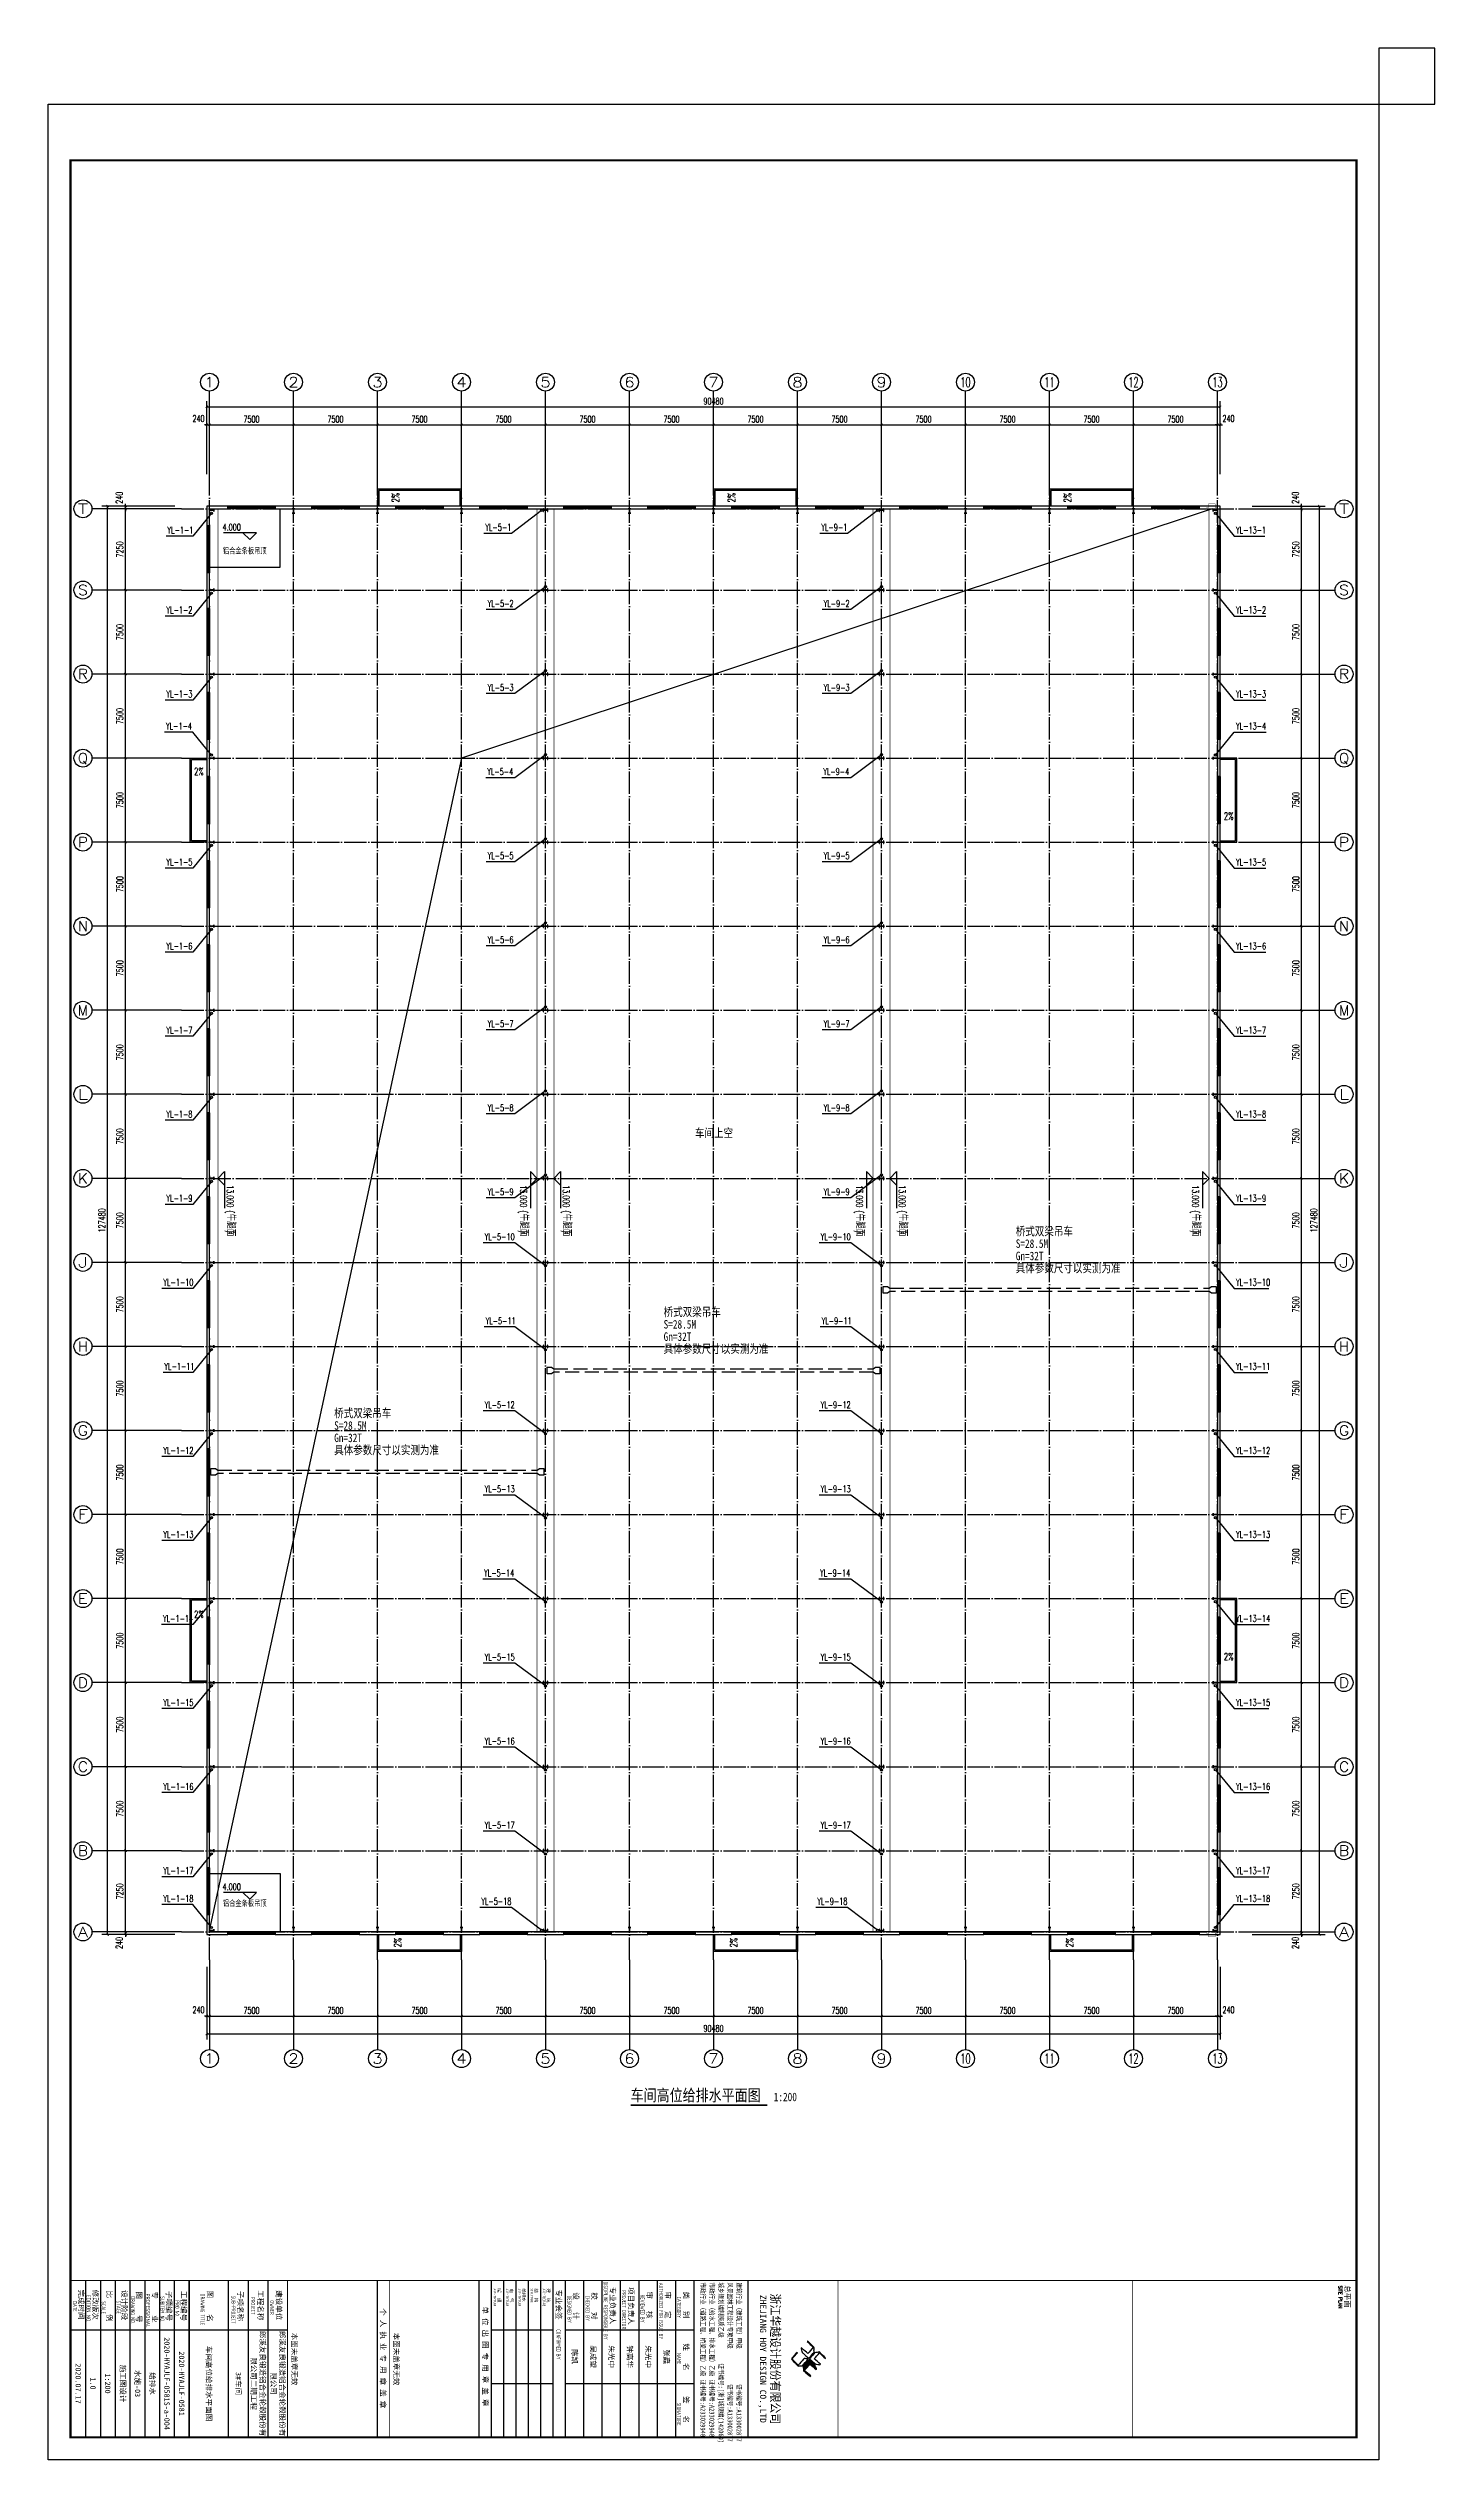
# Model space of a CAD drawing. Extents: x 14204718 to 16986381, y -1556765 to -15898.
# Drawn here: x 14849916 to 14973716, y -693994 to -478794 of the extents above; entities that cross this region are included whole.
import ezdxf
from ezdxf.enums import TextEntityAlignment as Align

# ---------------------------------------------------------------- set-up
doc = ezdxf.new("R2010")
doc.units = 0
doc.header["$LTSCALE"] = 1000
doc.header["$MEASUREMENT"] = 0
doc.linetypes.add('DASH', pattern=[0.35, 0.25, -0.1])
doc.linetypes.add('DOTE', pattern=[2.42, 2, -0.2, 0.02, -0.2])
for name, color, linetype in [('AXIS', 3, 'Continuous'), ('AXIS_TEXT', 7, 'Continuous'), ('COLUMN', 2, 'Continuous'), ('DIM_ELEV', 3, 'Continuous'), ('DIM_SYMB', 3, 'Continuous'), ('DIM_雨水', 3, 'Continuous'), ('DOTE', 8, 'DOTE'), ('PUB_TEXT', 7, 'Continuous'), ('PUB_TITLE', 4, 'Continuous'), ('TK', 4, 'Continuous'), ('TWT_TEXT', 7, 'Continuous'), ('VPIPE-雨水', 4, 'Continuous'), ('WALL-PARAPET', 6, 'Continuous'), ('WINDOW', 4, 'Continuous')]:
    doc.layers.add(name, color=color, linetype=linetype)
doc.styles.add('-宋体', font='', dxfattribs={"width": 0.8})
doc.styles.add('_TCH_AXIS', font='COMPLEX', dxfattribs={"bigfont": 'GBCBIG'})
doc.styles.add('_TCH_DIM', font='SIMPLEX', dxfattribs={"bigfont": 'GBCBIG'})
doc.styles.add('_TCH_DIM_T3', font='SIMPLEX', dxfattribs={"width": 0.705882, "bigfont": 'GBCBIG'})
doc.styles.add('_TWT_SERIAL', font='COMPLEX', dxfattribs={"width": 0.8, "height": 3, "bigfont": 'HZTXT'})
doc.styles.add('COMPLEX', font='COMPLEX')
doc.styles.add('HT', font='simhei.ttf', dxfattribs={"width": 0.8})
doc.styles.add('ROMANS', font='romans', dxfattribs={"width": 0.65, "height": 231.275})
doc.styles.add('TK-LG-B', font='', dxfattribs={"width": 0.75})
doc.styles.add('TSSD_REIN', font='tssdeng.shx', dxfattribs={"width": 0.7, "bigfont": 'tssdchn.shx'})
doc.styles.add('YAYA', font='', dxfattribs={"width": 0.8, "height": 1})
doc.styles.add('图签宋体', font='', dxfattribs={"height": 300})
doc.styles.add('图签黑体', font='simhei.ttf', dxfattribs={"height": 550})
doc.styles.add('宋体', font='', dxfattribs={"width": 0.8})
doc.styles.get('-宋体').set_extended_font_data('SimSun')
doc.styles.get('TK-LG-B').set_extended_font_data('SimSun')
doc.styles.get('YAYA').set_extended_font_data('SimSun')
doc.styles.get('图签宋体').set_extended_font_data('NSimSun')
doc.styles.get('宋体').set_extended_font_data('SimSun')
doc.dimstyles.new('_TCH_ARCH&&200', dxfattribs={"dimtxt": 595, "dimasz": 200, "dimexe": 500, "dimexo": 600, "dimgap": 200, "dimtad": 1, "dimdec": 0, "dimzin": 0, "dimdsep": 46, "dimtxsty": '_TCH_DIM_T3', "dimblk": 'ARCHTICK', "dimcen": 0.09, "dimclrt": 7, "dimazin": 2, "dimtfac": 1, "dimtdec": 0, "dimtix": 1, "dimtmove": 2, "dimatfit": 3, "dimfxl": 0, "dimtolj": 1, "dimtzin": 0, "dimarcsym": 0})

msp = doc.modelspace()

# ---------------------------------------------------------------- texts
at = {"layer": 'PUB_TEXT', "style": '_TCH_DIM', "width": 0.705882}
for s, height, rotation, p in [('2%%%', 637.5, 90, (14881246.7, -519331.2)), ('2%%%', 637.5, 90, (14911246.7, -519331.2)), ('2%%%', 637.5, 90, (14941246.7, -519331.2)), ('13.000', 595, 270, (14865876.4, -580252.1)), ('13.000', 595, 270, (14892056.4, -580252.1)), ('13.000', 595, 270, (14895876.4, -580252.1)), ('13.000', 595, 270, (14922056.4, -580252.1)), ('13.000', 595, 270, (14925876.4, -580252.1)), ('13.000', 595, 270, (14952056.4, -580252.1)), ('(', 595, 270, (14865876.4, -582512.1)), ('(', 595, 270, (14892056.4, -582512.1)), ('(', 595, 270, (14895876.4, -582512.1)), ('(', 595, 270, (14922056.4, -582512.1)), ('(', 595, 270, (14925876.4, -582512.1)), ('(', 595, 270, (14952056.4, -582512.1)), (')', 595, 270, (14865876.4, -584266.5)), (')', 595, 270, (14892056.4, -584266.5)), (')', 595, 270, (14895876.4, -584266.5)), (')', 595, 270, (14922056.4, -584266.5)), (')', 595, 270, (14925876.4, -584266.5)), (')', 595, 270, (14952056.4, -584266.5)), ('2%%%', 637.5, 90, (14881428.4, -648271.2)), ('2%%%', 637.5, 90, (14911428.4, -648271.2)), ('2%%%', 637.5, 90, (14941428.4, -648271.2))]:
    msp.add_text(s, height=height, rotation=rotation, dxfattribs=at).set_placement(p)
at = {"layer": 'PUB_TEXT'}
for s, height, style, width, p in [('4.000', 595, '_TCH_DIM', 0.705882, (14865494.1, -521832.9)), ('铝合金条板吊顶', 531.65, 'TK-LG-B', 0.75, (14865508.9, -523896.1)), ('2%%%', 637.5, '_TCH_DIM', 0.705882, (14862939.3, -543658.4)), ('2%%%', 637.5, '_TCH_DIM', 0.705882, (14954879.3, -547638)), ('车间上空', 759.49, 'YAYA', 0.8, (14907662.6, -575970.6)), ('2%%%', 637.5, '_TCH_DIM', 0.705882, (14862939.3, -618872.1)), ('2%%%', 637.5, '_TCH_DIM', 0.705882, (14954879.3, -622638)), ('4.000', 595, '_TCH_DIM', 0.705882, (14865494.1, -643160.2)), ('铝合金条板吊顶', 531.65, 'TK-LG-B', 0.75, (14865508.9, -644587.3)), ('车间高位给排水平面图', 1063.29, 'YAYA', 0.8, (14901918.5, -661994.1)), ('1:200', 759.49, 'YAYA', 0.8, (14914695.7, -661994.1))]:
    msp.add_text(s, height=height, dxfattribs=dict(at, style=style, width=width)).set_placement(p)
at = {"layer": 'PUB_TEXT', "style": '_TCH_DIM'}
for p in [(14865876.4, -582792.1), (14892056.4, -582792.1), (14895876.4, -582792.1), (14922056.4, -582792.1), (14925876.4, -582792.1), (14952056.4, -582792.1)]:
    msp.add_text('牛腿面', height=675.18, rotation=270, dxfattribs=at).set_placement(p)
at = {"layer": 'PUB_TEXT', "color": 8, "style": '宋体', "width": 0.8}
for s, height, p in [('桥式双梁吊车', 759.49, (14936302.3, -584745.2)), ('S=28.5M', 759.49, (14936302.3, -585845.2)), ('具体参数尺寸以实测为准', 759.494, (14936302.3, -588034.4)), ('Gn=32T', 759.49, (14936302.3, -586945.2)), ('桥式双梁吊车', 759.49, (14904863.4, -591947.1)), ('Gn=32T', 759.49, (14904863.4, -594147.1)), ('S=28.5M', 759.49, (14904863.4, -593047.1)), ('具体参数尺寸以实测为准', 759.494, (14904863.4, -595236.4)), ('桥式双梁吊车', 759.49, (14875448.7, -600978.1)), ('Gn=32T', 759.49, (14875448.7, -603178.1)), ('S=28.5M', 759.49, (14875448.7, -602078.1)), ('具体参数尺寸以实测为准', 759.494, (14875448.7, -604267.3))]:
    msp.add_text(s, height=height, dxfattribs=at).set_placement(p)
at = {"layer": 'TWT_TEXT', "style": '_TWT_SERIAL', "width": 0.64}
for s, p in [('YL-1-1', (14860556.1, -522098)), ('YL-5-1', (14888940.4, -521847.8)), ('YL-9-1', (14918940.4, -521847.8)), ('YL-13-1', (14955968.2, -522098)), ('YL-1-2', (14860466.8, -529223)), ('YL-5-2', (14889145.9, -528647.8)), ('YL-9-2', (14919145.9, -528647.8)), ('YL-13-2', (14955967.6, -529223)), ('YL-5-3', (14889145.9, -536147.8)), ('YL-9-3', (14919145.9, -536147.8)), ('YL-1-3', (14860466.8, -536723)), ('YL-13-3', (14955967.6, -536723)), ('YL-1-4', (14860431, -539585.2)), ('YL-13-4', (14955967.5, -539585.2)), ('YL-5-4', (14889109.9, -543647.8)), ('YL-9-4', (14919109.9, -543647.8)), ('YL-5-5', (14889145.9, -551147.8)), ('YL-9-5', (14919145.9, -551147.8)), ('YL-1-5', (14860466.8, -551723)), ('YL-13-5', (14955967.6, -551723)), ('YL-1-6', (14860466.8, -559223)), ('YL-5-6', (14889145.9, -558647.8)), ('YL-9-6', (14919145.9, -558647.8)), ('YL-13-6', (14955967.6, -559223)), ('YL-5-7', (14889145.9, -566147.8)), ('YL-9-7', (14919145.9, -566147.8)), ('YL-1-7', (14860466.8, -566723)), ('YL-13-7', (14955967.6, -566723)), ('YL-1-8', (14860466.8, -574223)), ('YL-5-8', (14889145.9, -573647.8)), ('YL-9-8', (14919145.9, -573647.8)), ('YL-13-8', (14955967.6, -574223)), ('YL-5-9', (14889145.9, -581147.8)), ('YL-9-9', (14919145.9, -581147.8)), ('YL-1-9', (14860466.8, -581723)), ('YL-13-9', (14955967.6, -581723)), ('YL-5-10', (14888874.2, -585160.4)), ('YL-9-10', (14918874.2, -585160.4)), ('YL-1-10', (14860196.2, -589223)), ('YL-13-10', (14955967.9, -589223)), ('YL-5-11', (14888965.1, -592660.4)), ('YL-9-11', (14918965.1, -592660.4)), ('YL-1-11', (14860286.8, -596723)), ('YL-13-11', (14955967.5, -596723)), ('YL-5-12', (14888874.2, -600160.4)), ('YL-9-12', (14918874.2, -600160.4)), ('YL-1-12', (14860196.2, -604223)), ('YL-13-12', (14955967.9, -604223)), ('YL-5-13', (14888874.2, -607660.4)), ('YL-9-13', (14918874.2, -607660.4)), ('YL-1-13', (14860196.2, -611723)), ('YL-13-13', (14955967.9, -611723)), ('YL-5-14', (14888837.7, -615160.4)), ('YL-9-14', (14918837.7, -615160.4)), ('YL-1-14', (14860159.9, -619223)), ('YL-13-14', (14955968.1, -619223)), ('YL-5-15', (14888874.2, -622660.4)), ('YL-9-15', (14918874.2, -622660.4)), ('YL-1-15', (14860196.2, -626723)), ('YL-13-15', (14955967.9, -626723)), ('YL-5-16', (14888874.2, -630160.4)), ('YL-9-16', (14918874.2, -630160.4)), ('YL-1-16', (14860196.2, -634223)), ('YL-13-16', (14955967.9, -634223)), ('YL-5-17', (14888874.2, -637660.4)), ('YL-9-17', (14918874.2, -637660.4)), ('YL-1-17', (14860196.2, -641723)), ('YL-13-17', (14955967.9, -641723)), ('YL-1-18', (14860196.2, -644210.2)), ('YL-5-18', (14888578.9, -644460.4)), ('YL-9-18', (14918578.9, -644460.4)), ('YL-13-18', (14955967.9, -644210.2))]:
    msp.add_text(s, height=600, dxfattribs=at).set_placement(p)

# ---------------------------------------------------------------- blocks, each defined once
blk = doc.blocks.new('A$C797E1D2B')
at = {"layer": 'COLUMN'}
h = blk.add_hatch(color=256, dxfattribs=at)
h.paths.add_polyline_path([(125, 400), (250, 400), (250, 388), (130, 388), (130, 200), (125, 200)])
h.paths.add_polyline_path([(0, 400), (125, 400), (125, 200), (120, 200), (120, 388), (0, 388)])
h.paths.add_polyline_path([(0, 12), (120, 12), (120, 200), (125, 200), (125, 0), (0, 0)])
h.paths.add_polyline_path([(125, 200), (130, 200), (130, 12), (250, 12), (250, 0), (125, 0)])
blk.add_lwpolyline([(250, 0), (250, 12), (130, 12), (130, 388), (250, 388), (250, 400), (0, 400), (0, 388), (120, 388), (120, 12), (0, 12), (0, 0)], close=True, dxfattribs=at)
blk = doc.blocks.new('A$C053D6479')
at = {"layer": 'PUB_TITLE'}
h = blk.add_hatch(color=256, dxfattribs=at)
h.dxf.hatch_style = 1
edge = h.paths.add_edge_path()
edge.add_spline(control_points=[(1026, 827), (1105, 920), (1188, 1008), (1266, 1102)], knot_values=[13, 13, 13, 13, 14, 14, 14, 14], degree=3, periodic=0)
edge.add_spline(control_points=[(1266, 1102), (1258, 1111), (1249, 1119), (1239, 1116)], knot_values=[12, 12, 12, 12, 13, 13, 13, 13], degree=3, periodic=0)
edge.add_spline(control_points=[(1239, 1116), (1210, 1107), (1179, 1092), (1144, 1077)], knot_values=[11, 11, 11, 11, 12, 12, 12, 12], degree=3, periodic=0)
edge.add_spline(control_points=[(1144, 1077), (1109, 1063), (1069, 1053), (1047, 1038)], knot_values=[10, 10, 10, 10, 11, 11, 11, 11], degree=3, periodic=0)
edge.add_spline(control_points=[(1047, 1038), (1028, 1026), (1007, 992), (991, 972)], knot_values=[9, 9, 9, 9, 10, 10, 10, 10], degree=3, periodic=0)
edge.add_spline(control_points=[(991, 972), (942, 913), (899, 868), (849, 810)], knot_values=[8, 8, 8, 8, 9, 9, 9, 9], degree=3, periodic=0)
edge.add_spline(control_points=[(849, 810), (842, 801), (822, 776), (822, 775)], knot_values=[7, 7, 7, 7, 8, 8, 8, 8], degree=3, periodic=0)
edge.add_spline(control_points=[(822, 775), (823, 771), (848, 752), (859, 744)], knot_values=[6, 6, 6, 6, 7, 7, 7, 7], degree=3, periodic=0)
edge.add_spline(control_points=[(859, 744), (949, 670), (1035, 592), (1122, 521)], knot_values=[5, 5, 5, 5, 6, 6, 6, 6], degree=3, periodic=0)
edge.add_spline(control_points=[(1122, 521), (1153, 527), (1185, 530), (1217, 533)], knot_values=[4, 4, 4, 4, 5, 5, 5, 5], degree=3, periodic=0)
edge.add_spline(control_points=[(1217, 533), (1246, 535), (1293, 532), (1316, 542)], knot_values=[3, 3, 3, 3, 4, 4, 4, 4], degree=3, periodic=0)
edge.add_spline(control_points=[(1316, 542), (1327, 547), (1338, 565), (1349, 579)], knot_values=[2, 2, 2, 2, 3, 3, 3, 3], degree=3, periodic=0)
edge.add_spline(control_points=[(1349, 579), (1423, 670), (1507, 759), (1572, 848)], knot_values=[1, 1, 1, 1, 2, 2, 2, 2], degree=3, periodic=0)
edge.add_spline(control_points=[(1572, 848), (1564, 852), (1561, 861), (1551, 862)], knot_values=[0, 0, 0, 0, 1, 1, 1, 1], degree=3, periodic=0)
edge.add_spline(control_points=[(1551, 862), (1469, 769), (1393, 671), (1310, 579)], knot_values=[15, 15, 15, 15, 16, 16, 16, 16], degree=3, periodic=0)
edge.add_spline(control_points=[(1310, 579), (1216, 662), (1118, 742), (1026, 827)], knot_values=[14, 14, 14, 14, 15, 15, 15, 15], degree=3, periodic=0)
at = {"layer": 'TK'}
for points, knots in [([(1031, 1298), (1066, 1286), (1054, 1262), (1045, 1224), (1036, 1188), (1031, 1158), (1024, 1121), (1020, 1104), (1017, 1085), (1012, 1071), (1004, 1052), (976, 1026), (956, 1003), (906, 946), (866, 899), (814, 839), (806, 829), (789, 806), (787, 806), (777, 804), (728, 856), (719, 864), (651, 922), (580, 978), (514, 1036), (509, 1106), (488, 1176), (479, 1247), (570, 1343), (663, 1436), (758, 1526), (764, 1523), (768, 1518), (774, 1515), (693, 1422), (599, 1343), (520, 1249), (607, 1171), (698, 1096), (789, 1021), (874, 1109), (950, 1206), (1031, 1298)], [0, 0, 0, 0, 1, 1, 1, 2, 2, 2, 3, 3, 3, 4, 4, 4, 5, 5, 5, 6, 6, 6, 7, 7, 7, 8, 8, 8, 9, 9, 9, 10, 10, 10, 11, 11, 11, 12, 12, 12, 13, 13, 13, 14, 14, 14, 14]), ([(1551, 862), (1561, 861), (1564, 852), (1572, 848), (1507, 759), (1423, 670), (1349, 579), (1338, 565), (1327, 547), (1316, 542), (1293, 532), (1246, 535), (1217, 533), (1185, 530), (1153, 527), (1122, 521), (1035, 592), (949, 670), (859, 744), (848, 752), (823, 771), (822, 775), (822, 776), (842, 801), (849, 810), (899, 868), (942, 913), (991, 972), (1007, 992), (1028, 1026), (1047, 1038), (1069, 1053), (1109, 1063), (1144, 1077), (1179, 1092), (1210, 1107), (1239, 1116), (1249, 1119), (1258, 1111), (1266, 1102), (1188, 1008), (1105, 920), (1026, 827), (1118, 742), (1216, 662), (1310, 579), (1393, 671), (1469, 769), (1551, 862)], [0, 0, 0, 0, 1, 1, 1, 2, 2, 2, 3, 3, 3, 4, 4, 4, 5, 5, 5, 6, 6, 6, 7, 7, 7, 8, 8, 8, 9, 9, 9, 10, 10, 10, 11, 11, 11, 12, 12, 12, 13, 13, 13, 14, 14, 14, 15, 15, 15, 16, 16, 16, 16]), ([(555, 949), (624, 891), (699, 833), (760, 773), (689, 691), (614, 604), (539, 517), (529, 505), (516, 487), (506, 482), (492, 475), (469, 472), (452, 467), (416, 456), (383, 448), (342, 438), (323, 433), (297, 422), (293, 440), (291, 452), (313, 470), (322, 480), (400, 566), (477, 652), (553, 736), (460, 815), (366, 894), (270, 970), (183, 883), (101, 791), (16, 703), (-18, 714), (9, 735), (28, 755), (103, 838), (192, 930), (266, 1005), (319, 1009), (387, 1005), (442, 1007), (456, 1008), (472, 1011), (485, 1007), (507, 1000), (534, 967), (555, 949)], [0, 0, 0, 0, 1, 1, 1, 2, 2, 2, 3, 3, 3, 4, 4, 4, 5, 5, 5, 6, 6, 6, 7, 7, 7, 8, 8, 8, 9, 9, 9, 10, 10, 10, 11, 11, 11, 12, 12, 12, 13, 13, 13, 14, 14, 14, 15, 15, 15, 15]), ([(1097, 490), (1100, 425), (1106, 361), (1107, 294), (1018, 207), (925, 121), (830, 33), (818, 21), (800, 0), (787, 0), (768, -1), (725, 49), (712, 60), (662, 103), (616, 143), (568, 186), (545, 207), (518, 224), (499, 250), (501, 259), (511, 261), (516, 267), (609, 192), (696, 111), (785, 33), (883, 118), (977, 208), (1070, 298), (992, 373), (892, 456), (803, 534), (791, 544), (768, 561), (766, 569), (761, 588), (776, 634), (780, 655), (785, 690), (788, 721), (795, 746), (897, 661), (998, 576), (1097, 490)], [0, 0, 0, 0, 1, 1, 1, 2, 2, 2, 3, 3, 3, 4, 4, 4, 5, 5, 5, 6, 6, 6, 7, 7, 7, 8, 8, 8, 9, 9, 9, 10, 10, 10, 11, 11, 11, 12, 12, 12, 13, 13, 13, 14, 14, 14, 14])]:
    blk.add_open_spline(points, degree=3, knots=knots, dxfattribs=at)
blk = doc.blocks.new('GeYuanFrame_11217718', base_point=(20.1, 4.5))
at = {"layer": 'PUB_TITLE'}
for points in [[(1013.1, 235.3), (1013.1, 292.7)], [(1037.1, 235.3), (1037.1, 292.7)], [(1013.1, 202.3), (1013.1, 229.8)], [(1037.1, 202.3), (1037.1, 229.8)], [(1013.1, 14.5), (1013.1, 111.3)]]:
    blk.add_lwpolyline(points, dxfattribs=at)
at = {"layer": 'TK'}
for p, q in [((991.1, 316.9), (1061.1, 316.9)), ((991.1, 284.5), (1061.1, 284.5)), ((991.1, 276.3), (1061.1, 276.3)), ((991.1, 268.1), (1061.1, 268.1)), ((991.1, 259.9), (1061.1, 259.9)), ((991.1, 251.7), (1061.1, 251.7)), ((991.1, 243.5), (1061.1, 243.5)), ((991.1, 235.3), (1061.1, 235.3)), ((991.1, 235.3), (1061.1, 235.3)), ((991.1, 102.5), (1061.1, 102.5)), ((991.1, 93.7), (1061.1, 93.7)), ((991.1, 84.9), (1013.1, 84.9)), ((991.1, 84.9), (1061.1, 84.9)), ((991.1, 67.4), (1061.1, 67.4)), ((991.1, 67.3), (1061.1, 67.3)), ((991.1, 60.8), (1061.1, 60.8)), ((991.1, 54.2), (1061.1, 54.2)), ((991.1, 47.6), (1061.1, 47.6)), ((991.1, 41), (1061.1, 41)), ((991.1, 34.4), (1061.1, 34.4)), ((991.1, 27.8), (1061.1, 27.8)), ((991.1, 21.2), (1061.1, 21.2)), ((991.1, 14.5), (1061.1, 14.5))]:
    blk.add_line(p, q, dxfattribs=at)
blk.add_lwpolyline([(20.1, 4.5), (20.1, 598.5), (1071.1, 598.5), (1071.1, 4.5)], close=True, dxfattribs=at)
at = {"layer": 'TK', "const_width": 1}
blk.add_lwpolyline([(45.1, 588.5), (1061.1, 588.5), (1061.1, 14.5), (45.1, 14.5)], close=True, dxfattribs=at)
at = {"layer": 'TK'}
for points, const_width in [([(991.1, 588.5), (991.1, 14.5)], 0.4), ([(991.1, 488.5), (1061.1, 488.5)], 0.35), ([(991.1, 357.1), (1061.1, 357.1)], 0.35), ([(991.1, 292.7), (1061.1, 292.7)], 0.35), ([(991.1, 292.7), (1061.1, 292.7)], 0.35), ([(991.1, 235.3), (1061.1, 235.3)], 0.35), ([(991.1, 202.3), (1061.1, 202.3)], 0.35), ([(991.1, 156.8), (1061.1, 156.8)], 0.35), ([(991.1, 111.3), (1061.1, 111.3)], 0.35), ([(991.1, 67.4), (1061.1, 67.4)], 0.35)]:
    blk.add_lwpolyline(points, dxfattribs=dict(at, const_width=const_width))
for points in [[(991.1, 292.7), (1061.1, 292.7)], [(991.1, 235.3), (1061.1, 235.3)], [(991.1, 229.8), (1061.1, 229.8)], [(991.1, 224.3), (1061.1, 224.3)], [(991.1, 218.8), (1061.1, 218.8)], [(991.1, 213.3), (1061.1, 213.3)], [(991.1, 207.8), (1061.1, 207.8)], [(991.1, 202.3), (1061.1, 202.3)], [(991.1, 196.8), (1061.1, 196.8)], [(991.1, 151.3), (1061.1, 151.3)]]:
    blk.add_lwpolyline(points, dxfattribs=at)
at = {"layer": 'PUB_TITLE', "xscale": 0.01000000000021828, "yscale": 0.01000000000021828, "zscale": 0.01}
blk.add_blockref('A$C053D6479', (1018.2, 336.3), dxfattribs=at)
at = {"layer": 'TK', "style": '图签宋体'}
for s, height, p in [('总平面', 2.4, (993.2, 583.3)), ('类   别', 2.4, (996, 288.1)), ('姓   名', 2.4, (1019.2, 288.1)), ('签   名', 2.4, (1042.7, 288.1)), ('审   定', 2.4, (996, 279.9)), ('审   核', 2.4, (996, 271.7)), ('项目负责人', 2.4, (994.1, 263.5)), ('专业负责人', 2.4, (993.9, 255.3)), ('校   对', 2.4, (996.4, 247.1)), ('设   计', 2.4, (996.4, 238.9)), ('建  筑', 1.44, (994.6, 227.1)), ('专业会签', 2.4, (995.1, 231.2)), ('结  构', 1.44, (994.6, 221.6)), ('给排水', 1.44, (994.6, 216.1)), ('暖  通', 1.44, (994.6, 205.1)), ('电  气', 1.44, (994.6, 210.6)), ('单 位 出 图 专 用 章 盖 章', 2.4, (1002.7, 198.4)), ('本图未盖章无效', 2.4, (1014.4, 158.7)), ('个 人 执 业 专 用 章 盖 章', 2.4, (1003.5, 152.8)), ('建设单位', 2.4, (995.4, 106.3)), ('本图未盖章无效', 2.4, (1014.4, 113.2)), ('工程名称', 2.4, (995.5, 98.1)), ('子项名称', 2.4, (995.8, 89.1)), ('图    名', 2.4, (995.6, 75.5)), ('工程编号', 2.4, (995.8, 63.8)), ('子项编号', 2.4, (995.8, 57.2)), ('专    业', 2.4, (996, 50.9)), ('图    号', 2.4, (996, 43.8)), ('设计阶段', 2.4, (995.4, 37.3)), ('比    例', 2.4, (995.6, 30.6)), ('修改版次', 2.4, (995.2, 24.4)), ('完成时间', 2.4, (995.1, 18))]:
    blk.add_text(s, height=height, dxfattribs=at).set_placement(p)
at = {"layer": 'TK'}
for s, height, style, width, p in [('SITE PLAN', 1.7, 'ROMANS', 0.76, (993.4, 580.5)), ('建筑行业（建筑工程）甲级           证书编号:A133002877', 2.2, '-宋体', 0.8, (992, 311.8)), ('风景园林工程设计专项甲级           证书编号:A133002877', 2.2, '-宋体', 0.8, (992, 307.8)), ('城乡规划编制资质乙级        证书编号:[浙]城规编(142069)', 2.2, '-宋体', 0.8, (992, 303.8)), ('市政行业（给水工程、排水工程）乙级 证书编号:A233029948', 2.2, '-宋体', 0.8, (992, 299.7)), ('市政行业（道路工程、桥梁工程）乙级 证书编号:A233029948', 2.2, '-宋体', 0.8, (992, 295.7)), ('CATEGORY', 1.8, 'TSSD_REIN', 0.7, (998.3, 285.2)), ('NAME', 1.8, 'TSSD_REIN', 0.7, (1023.5, 285.2)), ('SIGNATURE', 1.8, 'TSSD_REIN', 0.7, (1045.7, 285.2)), ('AUTHORIZED FOR ISSUE BY', 1.8, 'TSSD_REIN', 0.7, (992.1, 277.2)), ('REVIEWED BY', 1.8, 'TSSD_REIN', 0.7, (997.4, 268.9)), ('PROJECT DIRECTOR', 1.8, 'TSSD_REIN', 0.7, (995.5, 260.7)), ('DISCIPLINE RESPONSIBLE BY', 1.8, 'TSSD_REIN', 0.7, (991.6, 252.5)), ('CHECKED BY', 1.8, 'TSSD_REIN', 0.7, (997.8, 244.4)), ('DESIGNED BY', 1.8, 'TSSD_REIN', 0.7, (997.8, 236.3)), ('ARCHITECTURE', 1.08, 'TSSD_REIN', 0.7, (994.7, 225.3)), ('CONFIRMED BY', 1.8, 'TSSD_REIN', 0.7, (1012.9, 231.4)), ('STRUCTURE', 1.08, 'TSSD_REIN', 0.7, (994.7, 219.8)), ('ARCHITECTURE', 1.08, 'TSSD_REIN', 0.7, (994.7, 214.3)), ('ARCHITECTURE', 1.08, 'TSSD_REIN', 0.7, (994.7, 208.8)), ('ARCHITECTURE', 1.08, 'TSSD_REIN', 0.7, (994.7, 203.3)), ('OWNER', 1.8, 'TSSD_REIN', 0.7, (1000, 103.5)), ('SUB-PROJECT', 1.8, 'TSSD_REIN', 0.7, (997.9, 86.3)), ('PROJECT', 1.8, 'TSSD_REIN', 0.7, (998.5, 95)), ('DRAWING TITLE', 1.8, 'TSSD_REIN', 0.7, (997, 72.5)), ('SUBITEM NO.', 1.8, 'TSSD_REIN', 0.7, (998.1, 54.6)), ('PRO N0.', 1.8, 'TSSD_REIN', 0.7, (1000, 61.2)), ('PROFESSIONAL', 1.8, 'TSSD_REIN', 0.8, (996.9, 48.1)), ('DRAWING NO.', 1.8, 'TSSD_REIN', 0.7, (998.2, 41.4)), ('STAGE', 1.8, 'TSSD_REIN', 0.7, (1000.1, 35)), ('EDITION NO.', 1.8, 'TSSD_REIN', 0.8, (997.5, 21.6)), ('SCALE', 1.8, 'TSSD_REIN', 0.7, (1000.4, 28.4)), ('DATE', 1.8, 'TSSD_REIN', 0.7, (1000.3, 15.5))]:
    blk.add_text(s, height=height, dxfattribs=dict(at, style=style, width=width)).set_placement(p)
for s, height, style, width, p in [('浙江华越设计股份有限公司', 3.96, 'HT', 0.9, (1026.1, 329.2)), ('ZHEJIANG HOY DESIGN CO.,LTD', 2.8, '图签黑体', 1.11, (1026.1, 323.3))]:
    blk.add_text(s, height=height, dxfattribs=dict(at, style=style, width=width)).set_placement(p, align=Align.MIDDLE)
at = {"layer": 'TK', "char_height": 2.4, "attachment_point": 5, "style": '图签宋体'}
for s, insert, width in [('张矗', (1025.1, 280.4), 24), ('朱光中', (1025.1, 272.2), 24), ('钟高华', (1025.1, 264), 24), ('朱光中', (1025.1, 255.8), 24), ('吴成望', (1025.1, 247.6), 24), ('陈凯', (1025.1, 239.4), 24), ('郎溪友良锻造铝合金轮毂股份有限公司', (1037.1, 106.9), 48), ('郎溪友良锻造铝合金轮毂股份有限公司二期工程', (1037.1, 98.1), 48), ('3#车间', (1037.1, 89.3), 48), ('车间高位给排水平面图', (1037.1, 76.1), 48), ('2020-HYAJLF-0581', (1037.1, 64.1), 48), ('2020-HYAJLF-0581S-a-004', (1037.1, 57.5), 48), ('水施-03', (1037.1, 44.3), 48), ('给排水', (1037.1, 50.9), 48), ('施工图设计', (1037.1, 37.7), 48), ('1:200', (1037.1, 31.1), 48), ('1.0', (1037.1, 24.5), 48), ('2020.07.17', (1037.1, 17.9), 48)]:
    blk.add_mtext(s, dxfattribs=dict(at, insert=insert, width=width))
blk = doc.blocks.new('$TCHSYS$WIN2D')
for p, q in [((-0.5, 0.5), (0.5, 0.5)), ((-0.5, 0.5), (-0.5, -0.5)), ((0.5, 0.167), (-0.5, 0.167)), ((0.5, 0.5), (0.5, -0.5)), ((0.5, -0.167), (-0.5, -0.167)), ((-0.5, -0.5), (0.5, -0.5))]:
    blk.add_line(p, q)
blk = doc.blocks.new('_AXISO')
blk.add_circle((0, 0), 0.5)
at = {"layer": 'AXIS_TEXT', "style": 'COMPLEX', "width": 1.041667}
blk.add_attdef('A', text='', height=0.56, dxfattribs=at).set_placement((-0.25, -0.28), (0.25, -0.28), align=Align.FIT)
blk = doc.blocks.new('_ArchTick')
at = {"color": 0, "linetype": 'ByBlock', "const_width": 0.4}
blk.add_lwpolyline([(-0.5, -0.5), (0.5, 0.5)], dxfattribs=at)
blk = doc.blocks.new('*D214')
at = {"layer": 'AXIS', "color": 0, "lineweight": -2}
for p, q in [((14864076, -649994), (14864076, -656494)), ((14954556, -649994), (14954556, -656494)), ((14864076, -655994), (14954556, -655994))]:
    blk.add_line(p, q, dxfattribs=at)
at = {"layer": 'Defpoints', "color": 0}
for p in [(14864076, -649394), (14954556, -649394), (14954556, -655994)]:
    blk.add_point(p, dxfattribs=at)
at = {"layer": 'AXIS', "color": 0, "lineweight": -2, "xscale": 200, "yscale": 200, "zscale": 200, "rotation": 180}
blk.add_blockref('_ArchTick', (14864076, -655994), dxfattribs=at)
at = {"layer": 'AXIS', "color": 0, "lineweight": -2, "xscale": 200, "yscale": 200, "zscale": 200}
blk.add_blockref('_ArchTick', (14954556, -655994), dxfattribs=at)
at = {"layer": 'AXIS', "color": 7, "insert": (14909316, -655497), "char_height": 595, "attachment_point": 5, "style": '_TCH_DIM_T3'}
blk.add_mtext('\\A1;90480', dxfattribs=at)
blk = doc.blocks.new('*D215')
at = {"layer": 'AXIS', "color": 0, "lineweight": -2}
for p, q in [((14864076, -649994), (14864076, -654894)), ((14864316, -649994), (14864316, -654894)), ((14864076, -654394), (14863876, -654394)), ((14864076, -654394), (14864316, -654394)), ((14864316, -654394), (14864516, -654394))]:
    blk.add_line(p, q, dxfattribs=at)
at = {"layer": 'Defpoints', "color": 0}
for p in [(14864076, -649394), (14864316, -649394), (14864316, -654394)]:
    blk.add_point(p, dxfattribs=at)
at = {"layer": 'AXIS', "color": 0, "lineweight": -2, "xscale": 200, "yscale": 200, "zscale": 200}
blk.add_blockref('_ArchTick', (14864076, -654394), dxfattribs=at)
at = {"layer": 'AXIS', "color": 0, "lineweight": -2, "xscale": 200, "yscale": 200, "zscale": 200, "rotation": 180}
blk.add_blockref('_ArchTick', (14864316, -654394), dxfattribs=at)
at = {"layer": 'AXIS', "color": 7, "insert": (14863336, -653844), "char_height": 595, "attachment_point": 5, "style": '_TCH_DIM_T3'}
blk.add_mtext('\\A1;240', dxfattribs=at)
blk = doc.blocks.new('*D216')
at = {"layer": 'AXIS', "color": 0, "lineweight": -2}
for p, q in [((14864316, -649994), (14864316, -654894)), ((14871816, -649994), (14871816, -654894)), ((14864316, -654394), (14871816, -654394))]:
    blk.add_line(p, q, dxfattribs=at)
at = {"layer": 'Defpoints', "color": 0}
for p in [(14864316, -649394), (14871816, -649394), (14871816, -654394)]:
    blk.add_point(p, dxfattribs=at)
at = {"layer": 'AXIS', "color": 0, "lineweight": -2, "xscale": 200, "yscale": 200, "zscale": 200, "rotation": 180}
blk.add_blockref('_ArchTick', (14864316, -654394), dxfattribs=at)
at = {"layer": 'AXIS', "color": 0, "lineweight": -2, "xscale": 200, "yscale": 200, "zscale": 200}
blk.add_blockref('_ArchTick', (14871816, -654394), dxfattribs=at)
at = {"layer": 'AXIS', "color": 7, "insert": (14868066, -653897), "char_height": 595, "attachment_point": 5, "style": '_TCH_DIM_T3'}
blk.add_mtext('\\A1;7500', dxfattribs=at)
blk = doc.blocks.new('*D217')
at = {"layer": 'AXIS', "color": 0, "lineweight": -2}
for p, q in [((14871816, -649994), (14871816, -654894)), ((14879316, -649994), (14879316, -654894)), ((14871816, -654394), (14879316, -654394))]:
    blk.add_line(p, q, dxfattribs=at)
at = {"layer": 'Defpoints', "color": 0}
for p in [(14871816, -649394), (14879316, -649394), (14879316, -654394)]:
    blk.add_point(p, dxfattribs=at)
at = {"layer": 'AXIS', "color": 0, "lineweight": -2, "xscale": 200, "yscale": 200, "zscale": 200, "rotation": 180}
blk.add_blockref('_ArchTick', (14871816, -654394), dxfattribs=at)
at = {"layer": 'AXIS', "color": 0, "lineweight": -2, "xscale": 200, "yscale": 200, "zscale": 200}
blk.add_blockref('_ArchTick', (14879316, -654394), dxfattribs=at)
at = {"layer": 'AXIS', "color": 7, "insert": (14875566, -653897), "char_height": 595, "attachment_point": 5, "style": '_TCH_DIM_T3'}
blk.add_mtext('\\A1;7500', dxfattribs=at)
blk = doc.blocks.new('*D218')
at = {"layer": 'AXIS', "color": 0, "lineweight": -2}
for p, q in [((14879316, -649994), (14879316, -654894)), ((14886816, -649994), (14886816, -654894)), ((14879316, -654394), (14886816, -654394))]:
    blk.add_line(p, q, dxfattribs=at)
at = {"layer": 'Defpoints', "color": 0}
for p in [(14879316, -649394), (14886816, -649394), (14886816, -654394)]:
    blk.add_point(p, dxfattribs=at)
at = {"layer": 'AXIS', "color": 0, "lineweight": -2, "xscale": 200, "yscale": 200, "zscale": 200, "rotation": 180}
blk.add_blockref('_ArchTick', (14879316, -654394), dxfattribs=at)
at = {"layer": 'AXIS', "color": 0, "lineweight": -2, "xscale": 200, "yscale": 200, "zscale": 200}
blk.add_blockref('_ArchTick', (14886816, -654394), dxfattribs=at)
at = {"layer": 'AXIS', "color": 7, "insert": (14883066, -653897), "char_height": 595, "attachment_point": 5, "style": '_TCH_DIM_T3'}
blk.add_mtext('\\A1;7500', dxfattribs=at)
blk = doc.blocks.new('*D219')
at = {"layer": 'AXIS', "color": 0, "lineweight": -2}
for p, q in [((14886816, -649994), (14886816, -654894)), ((14894316, -649994), (14894316, -654894)), ((14886816, -654394), (14894316, -654394))]:
    blk.add_line(p, q, dxfattribs=at)
at = {"layer": 'Defpoints', "color": 0}
for p in [(14886816, -649394), (14894316, -649394), (14894316, -654394)]:
    blk.add_point(p, dxfattribs=at)
at = {"layer": 'AXIS', "color": 0, "lineweight": -2, "xscale": 200, "yscale": 200, "zscale": 200, "rotation": 180}
blk.add_blockref('_ArchTick', (14886816, -654394), dxfattribs=at)
at = {"layer": 'AXIS', "color": 0, "lineweight": -2, "xscale": 200, "yscale": 200, "zscale": 200}
blk.add_blockref('_ArchTick', (14894316, -654394), dxfattribs=at)
at = {"layer": 'AXIS', "color": 7, "insert": (14890566, -653897), "char_height": 595, "attachment_point": 5, "style": '_TCH_DIM_T3'}
blk.add_mtext('\\A1;7500', dxfattribs=at)
blk = doc.blocks.new('*D220')
at = {"layer": 'AXIS', "color": 0, "lineweight": -2}
for p, q in [((14894316, -649994), (14894316, -654894)), ((14901816, -649994), (14901816, -654894)), ((14894316, -654394), (14901816, -654394))]:
    blk.add_line(p, q, dxfattribs=at)
at = {"layer": 'Defpoints', "color": 0}
for p in [(14894316, -649394), (14901816, -649394), (14901816, -654394)]:
    blk.add_point(p, dxfattribs=at)
at = {"layer": 'AXIS', "color": 0, "lineweight": -2, "xscale": 200, "yscale": 200, "zscale": 200, "rotation": 180}
blk.add_blockref('_ArchTick', (14894316, -654394), dxfattribs=at)
at = {"layer": 'AXIS', "color": 0, "lineweight": -2, "xscale": 200, "yscale": 200, "zscale": 200}
blk.add_blockref('_ArchTick', (14901816, -654394), dxfattribs=at)
at = {"layer": 'AXIS', "color": 7, "insert": (14898066, -653897), "char_height": 595, "attachment_point": 5, "style": '_TCH_DIM_T3'}
blk.add_mtext('\\A1;7500', dxfattribs=at)
blk = doc.blocks.new('*D221')
at = {"layer": 'AXIS', "color": 0, "lineweight": -2}
for p, q in [((14901816, -649994), (14901816, -654894)), ((14909316, -649994), (14909316, -654894)), ((14901816, -654394), (14909316, -654394))]:
    blk.add_line(p, q, dxfattribs=at)
at = {"layer": 'Defpoints', "color": 0}
for p in [(14901816, -649394), (14909316, -649394), (14909316, -654394)]:
    blk.add_point(p, dxfattribs=at)
at = {"layer": 'AXIS', "color": 0, "lineweight": -2, "xscale": 200, "yscale": 200, "zscale": 200, "rotation": 180}
blk.add_blockref('_ArchTick', (14901816, -654394), dxfattribs=at)
at = {"layer": 'AXIS', "color": 0, "lineweight": -2, "xscale": 200, "yscale": 200, "zscale": 200}
blk.add_blockref('_ArchTick', (14909316, -654394), dxfattribs=at)
at = {"layer": 'AXIS', "color": 7, "insert": (14905566, -653897), "char_height": 595, "attachment_point": 5, "style": '_TCH_DIM_T3'}
blk.add_mtext('\\A1;7500', dxfattribs=at)
blk = doc.blocks.new('*D222')
at = {"layer": 'AXIS', "color": 0, "lineweight": -2}
for p, q in [((14909316, -649994), (14909316, -654894)), ((14916816, -649994), (14916816, -654894)), ((14909316, -654394), (14916816, -654394))]:
    blk.add_line(p, q, dxfattribs=at)
at = {"layer": 'Defpoints', "color": 0}
for p in [(14909316, -649394), (14916816, -649394), (14916816, -654394)]:
    blk.add_point(p, dxfattribs=at)
at = {"layer": 'AXIS', "color": 0, "lineweight": -2, "xscale": 200, "yscale": 200, "zscale": 200, "rotation": 180}
blk.add_blockref('_ArchTick', (14909316, -654394), dxfattribs=at)
at = {"layer": 'AXIS', "color": 0, "lineweight": -2, "xscale": 200, "yscale": 200, "zscale": 200}
blk.add_blockref('_ArchTick', (14916816, -654394), dxfattribs=at)
at = {"layer": 'AXIS', "color": 7, "insert": (14913066, -653897), "char_height": 595, "attachment_point": 5, "style": '_TCH_DIM_T3'}
blk.add_mtext('\\A1;7500', dxfattribs=at)
blk = doc.blocks.new('*D223')
at = {"layer": 'AXIS', "color": 0, "lineweight": -2}
for p, q in [((14916816, -649994), (14916816, -654894)), ((14924316, -649994), (14924316, -654894)), ((14916816, -654394), (14924316, -654394))]:
    blk.add_line(p, q, dxfattribs=at)
at = {"layer": 'Defpoints', "color": 0}
for p in [(14916816, -649394), (14924316, -649394), (14924316, -654394)]:
    blk.add_point(p, dxfattribs=at)
at = {"layer": 'AXIS', "color": 0, "lineweight": -2, "xscale": 200, "yscale": 200, "zscale": 200, "rotation": 180}
blk.add_blockref('_ArchTick', (14916816, -654394), dxfattribs=at)
at = {"layer": 'AXIS', "color": 0, "lineweight": -2, "xscale": 200, "yscale": 200, "zscale": 200}
blk.add_blockref('_ArchTick', (14924316, -654394), dxfattribs=at)
at = {"layer": 'AXIS', "color": 7, "insert": (14920566, -653897), "char_height": 595, "attachment_point": 5, "style": '_TCH_DIM_T3'}
blk.add_mtext('\\A1;7500', dxfattribs=at)
blk = doc.blocks.new('*D224')
at = {"layer": 'AXIS', "color": 0, "lineweight": -2}
for p, q in [((14924316, -649994), (14924316, -654894)), ((14931816, -649994), (14931816, -654894)), ((14924316, -654394), (14931816, -654394))]:
    blk.add_line(p, q, dxfattribs=at)
at = {"layer": 'Defpoints', "color": 0}
for p in [(14924316, -649394), (14931816, -649394), (14931816, -654394)]:
    blk.add_point(p, dxfattribs=at)
at = {"layer": 'AXIS', "color": 0, "lineweight": -2, "xscale": 200, "yscale": 200, "zscale": 200, "rotation": 180}
blk.add_blockref('_ArchTick', (14924316, -654394), dxfattribs=at)
at = {"layer": 'AXIS', "color": 0, "lineweight": -2, "xscale": 200, "yscale": 200, "zscale": 200}
blk.add_blockref('_ArchTick', (14931816, -654394), dxfattribs=at)
at = {"layer": 'AXIS', "color": 7, "insert": (14928066, -653897), "char_height": 595, "attachment_point": 5, "style": '_TCH_DIM_T3'}
blk.add_mtext('\\A1;7500', dxfattribs=at)
blk = doc.blocks.new('*D225')
at = {"layer": 'AXIS', "color": 0, "lineweight": -2}
for p, q in [((14931816, -649994), (14931816, -654894)), ((14939316, -649994), (14939316, -654894)), ((14931816, -654394), (14939316, -654394))]:
    blk.add_line(p, q, dxfattribs=at)
at = {"layer": 'Defpoints', "color": 0}
for p in [(14931816, -649394), (14939316, -649394), (14939316, -654394)]:
    blk.add_point(p, dxfattribs=at)
at = {"layer": 'AXIS', "color": 0, "lineweight": -2, "xscale": 200, "yscale": 200, "zscale": 200, "rotation": 180}
blk.add_blockref('_ArchTick', (14931816, -654394), dxfattribs=at)
at = {"layer": 'AXIS', "color": 0, "lineweight": -2, "xscale": 200, "yscale": 200, "zscale": 200}
blk.add_blockref('_ArchTick', (14939316, -654394), dxfattribs=at)
at = {"layer": 'AXIS', "color": 7, "insert": (14935566, -653897), "char_height": 595, "attachment_point": 5, "style": '_TCH_DIM_T3'}
blk.add_mtext('\\A1;7500', dxfattribs=at)
blk = doc.blocks.new('*D226')
at = {"layer": 'AXIS', "color": 0, "lineweight": -2}
for p, q in [((14939316, -649994), (14939316, -654894)), ((14946816, -649994), (14946816, -654894)), ((14939316, -654394), (14946816, -654394))]:
    blk.add_line(p, q, dxfattribs=at)
at = {"layer": 'Defpoints', "color": 0}
for p in [(14939316, -649394), (14946816, -649394), (14946816, -654394)]:
    blk.add_point(p, dxfattribs=at)
at = {"layer": 'AXIS', "color": 0, "lineweight": -2, "xscale": 200, "yscale": 200, "zscale": 200, "rotation": 180}
blk.add_blockref('_ArchTick', (14939316, -654394), dxfattribs=at)
at = {"layer": 'AXIS', "color": 0, "lineweight": -2, "xscale": 200, "yscale": 200, "zscale": 200}
blk.add_blockref('_ArchTick', (14946816, -654394), dxfattribs=at)
at = {"layer": 'AXIS', "color": 7, "insert": (14943066, -653897), "char_height": 595, "attachment_point": 5, "style": '_TCH_DIM_T3'}
blk.add_mtext('\\A1;7500', dxfattribs=at)
blk = doc.blocks.new('*D227')
at = {"layer": 'AXIS', "color": 0, "lineweight": -2}
for p, q in [((14946816, -649994), (14946816, -654894)), ((14954316, -649994), (14954316, -654894)), ((14946816, -654394), (14954316, -654394))]:
    blk.add_line(p, q, dxfattribs=at)
at = {"layer": 'Defpoints', "color": 0}
for p in [(14946816, -649394), (14954316, -649394), (14954316, -654394)]:
    blk.add_point(p, dxfattribs=at)
at = {"layer": 'AXIS', "color": 0, "lineweight": -2, "xscale": 200, "yscale": 200, "zscale": 200, "rotation": 180}
blk.add_blockref('_ArchTick', (14946816, -654394), dxfattribs=at)
at = {"layer": 'AXIS', "color": 0, "lineweight": -2, "xscale": 200, "yscale": 200, "zscale": 200}
blk.add_blockref('_ArchTick', (14954316, -654394), dxfattribs=at)
at = {"layer": 'AXIS', "color": 7, "insert": (14950566, -653897), "char_height": 595, "attachment_point": 5, "style": '_TCH_DIM_T3'}
blk.add_mtext('\\A1;7500', dxfattribs=at)
blk = doc.blocks.new('*D228')
at = {"layer": 'AXIS', "color": 0, "lineweight": -2}
for p, q in [((14954316, -649994), (14954316, -654894)), ((14954556, -649994), (14954556, -654894)), ((14954316, -654394), (14954116, -654394)), ((14954316, -654394), (14954556, -654394)), ((14954556, -654394), (14954756, -654394))]:
    blk.add_line(p, q, dxfattribs=at)
at = {"layer": 'Defpoints', "color": 0}
for p in [(14954316, -649394), (14954556, -649394), (14954556, -654394)]:
    blk.add_point(p, dxfattribs=at)
at = {"layer": 'AXIS', "color": 0, "lineweight": -2, "xscale": 200, "yscale": 200, "zscale": 200}
blk.add_blockref('_ArchTick', (14954316, -654394), dxfattribs=at)
at = {"layer": 'AXIS', "color": 0, "lineweight": -2, "xscale": 200, "yscale": 200, "zscale": 200, "rotation": 180}
blk.add_blockref('_ArchTick', (14954556, -654394), dxfattribs=at)
at = {"layer": 'AXIS', "color": 7, "insert": (14955296, -653844), "char_height": 595, "attachment_point": 5, "style": '_TCH_DIM_T3'}
blk.add_mtext('\\A1;240', dxfattribs=at)
blk = doc.blocks.new('*D229')
at = {"layer": 'AXIS', "color": 0, "lineweight": -2}
for p, q in [((14861216, -519654), (14854716, -519654)), ((14855216, -647134), (14855216, -519654)), ((14861216, -647134), (14854716, -647134))]:
    blk.add_line(p, q, dxfattribs=at)
at = {"layer": 'Defpoints', "color": 0}
for p in [(14855216, -519654), (14861816, -519654), (14861816, -647134)]:
    blk.add_point(p, dxfattribs=at)
at = {"layer": 'AXIS', "color": 0, "lineweight": -2, "xscale": 200, "yscale": 200, "zscale": 200}
for p, rotation in [((14855216, -519654), 90), ((14855216, -647134), 270)]:
    blk.add_blockref('_ArchTick', p, dxfattribs=dict(at, rotation=rotation))
at = {"layer": 'AXIS', "color": 7, "insert": (14854719, -583394), "char_height": 595, "attachment_point": 5, "rotation": 90, "style": '_TCH_DIM_T3'}
blk.add_mtext('\\A1;127480', dxfattribs=at)
blk = doc.blocks.new('*D230')
at = {"layer": 'AXIS', "color": 0, "lineweight": -2}
for p, q in [((14861216, -646894), (14856316, -646894)), ((14861216, -647134), (14856316, -647134)), ((14856816, -646894), (14856816, -646694)), ((14856816, -647134), (14856816, -646894)), ((14856816, -647134), (14856816, -647334))]:
    blk.add_line(p, q, dxfattribs=at)
at = {"layer": 'Defpoints', "color": 0}
for p in [(14856816, -646894), (14861816, -646894), (14861816, -647134)]:
    blk.add_point(p, dxfattribs=at)
at = {"layer": 'AXIS', "color": 0, "lineweight": -2, "xscale": 200, "yscale": 200, "zscale": 200}
for p, rotation in [((14856816, -646894), 270), ((14856816, -647134), 90)]:
    blk.add_blockref('_ArchTick', p, dxfattribs=dict(at, rotation=rotation))
at = {"layer": 'AXIS', "color": 7, "insert": (14856266, -647874), "char_height": 595, "attachment_point": 5, "rotation": 90, "style": '_TCH_DIM_T3'}
blk.add_mtext('\\A1;240', dxfattribs=at)
blk = doc.blocks.new('*D231')
at = {"layer": 'AXIS', "color": 0, "lineweight": -2}
for p, q in [((14861216, -639644), (14856316, -639644)), ((14856816, -646894), (14856816, -639644)), ((14861216, -646894), (14856316, -646894))]:
    blk.add_line(p, q, dxfattribs=at)
at = {"layer": 'Defpoints', "color": 0}
for p in [(14856816, -639644), (14861816, -639644), (14861816, -646894)]:
    blk.add_point(p, dxfattribs=at)
at = {"layer": 'AXIS', "color": 0, "lineweight": -2, "xscale": 200, "yscale": 200, "zscale": 200}
for p, rotation in [((14856816, -639644), 90), ((14856816, -646894), 270)]:
    blk.add_blockref('_ArchTick', p, dxfattribs=dict(at, rotation=rotation))
at = {"layer": 'AXIS', "color": 7, "insert": (14856319, -643269), "char_height": 595, "attachment_point": 5, "rotation": 90, "style": '_TCH_DIM_T3'}
blk.add_mtext('\\A1;7250', dxfattribs=at)
blk = doc.blocks.new('*D232')
at = {"layer": 'AXIS', "color": 0, "lineweight": -2}
for p, q in [((14861216, -632144), (14856316, -632144)), ((14856816, -639644), (14856816, -632144)), ((14861216, -639644), (14856316, -639644))]:
    blk.add_line(p, q, dxfattribs=at)
at = {"layer": 'Defpoints', "color": 0}
for p in [(14856816, -632144), (14861816, -632144), (14861816, -639644)]:
    blk.add_point(p, dxfattribs=at)
at = {"layer": 'AXIS', "color": 0, "lineweight": -2, "xscale": 200, "yscale": 200, "zscale": 200}
for p, rotation in [((14856816, -632144), 90), ((14856816, -639644), 270)]:
    blk.add_blockref('_ArchTick', p, dxfattribs=dict(at, rotation=rotation))
at = {"layer": 'AXIS', "color": 7, "insert": (14856319, -635894), "char_height": 595, "attachment_point": 5, "rotation": 90, "style": '_TCH_DIM_T3'}
blk.add_mtext('\\A1;7500', dxfattribs=at)
blk = doc.blocks.new('*D233')
at = {"layer": 'AXIS', "color": 0, "lineweight": -2}
for p, q in [((14861216, -624644), (14856316, -624644)), ((14856816, -632144), (14856816, -624644)), ((14861216, -632144), (14856316, -632144))]:
    blk.add_line(p, q, dxfattribs=at)
at = {"layer": 'Defpoints', "color": 0}
for p in [(14856816, -624644), (14861816, -624644), (14861816, -632144)]:
    blk.add_point(p, dxfattribs=at)
at = {"layer": 'AXIS', "color": 0, "lineweight": -2, "xscale": 200, "yscale": 200, "zscale": 200}
for p, rotation in [((14856816, -624644), 90), ((14856816, -632144), 270)]:
    blk.add_blockref('_ArchTick', p, dxfattribs=dict(at, rotation=rotation))
at = {"layer": 'AXIS', "color": 7, "insert": (14856319, -628394), "char_height": 595, "attachment_point": 5, "rotation": 90, "style": '_TCH_DIM_T3'}
blk.add_mtext('\\A1;7500', dxfattribs=at)
blk = doc.blocks.new('*D234')
at = {"layer": 'AXIS', "color": 0, "lineweight": -2}
for p, q in [((14861216, -617144), (14856316, -617144)), ((14856816, -624644), (14856816, -617144)), ((14861216, -624644), (14856316, -624644))]:
    blk.add_line(p, q, dxfattribs=at)
at = {"layer": 'Defpoints', "color": 0}
for p in [(14856816, -617144), (14861816, -617144), (14861816, -624644)]:
    blk.add_point(p, dxfattribs=at)
at = {"layer": 'AXIS', "color": 0, "lineweight": -2, "xscale": 200, "yscale": 200, "zscale": 200}
for p, rotation in [((14856816, -617144), 90), ((14856816, -624644), 270)]:
    blk.add_blockref('_ArchTick', p, dxfattribs=dict(at, rotation=rotation))
at = {"layer": 'AXIS', "color": 7, "insert": (14856319, -620894), "char_height": 595, "attachment_point": 5, "rotation": 90, "style": '_TCH_DIM_T3'}
blk.add_mtext('\\A1;7500', dxfattribs=at)
blk = doc.blocks.new('*D235')
at = {"layer": 'AXIS', "color": 0, "lineweight": -2}
for p, q in [((14861216, -609644), (14856316, -609644)), ((14856816, -617144), (14856816, -609644)), ((14861216, -617144), (14856316, -617144))]:
    blk.add_line(p, q, dxfattribs=at)
at = {"layer": 'Defpoints', "color": 0}
for p in [(14856816, -609644), (14861816, -609644), (14861816, -617144)]:
    blk.add_point(p, dxfattribs=at)
at = {"layer": 'AXIS', "color": 0, "lineweight": -2, "xscale": 200, "yscale": 200, "zscale": 200}
for p, rotation in [((14856816, -609644), 90), ((14856816, -617144), 270)]:
    blk.add_blockref('_ArchTick', p, dxfattribs=dict(at, rotation=rotation))
at = {"layer": 'AXIS', "color": 7, "insert": (14856319, -613394), "char_height": 595, "attachment_point": 5, "rotation": 90, "style": '_TCH_DIM_T3'}
blk.add_mtext('\\A1;7500', dxfattribs=at)
blk = doc.blocks.new('*D236')
at = {"layer": 'AXIS', "color": 0, "lineweight": -2}
for p, q in [((14861216, -602144), (14856316, -602144)), ((14856816, -609644), (14856816, -602144)), ((14861216, -609644), (14856316, -609644))]:
    blk.add_line(p, q, dxfattribs=at)
at = {"layer": 'Defpoints', "color": 0}
for p in [(14856816, -602144), (14861816, -602144), (14861816, -609644)]:
    blk.add_point(p, dxfattribs=at)
at = {"layer": 'AXIS', "color": 0, "lineweight": -2, "xscale": 200, "yscale": 200, "zscale": 200}
for p, rotation in [((14856816, -602144), 90), ((14856816, -609644), 270)]:
    blk.add_blockref('_ArchTick', p, dxfattribs=dict(at, rotation=rotation))
at = {"layer": 'AXIS', "color": 7, "insert": (14856319, -605894), "char_height": 595, "attachment_point": 5, "rotation": 90, "style": '_TCH_DIM_T3'}
blk.add_mtext('\\A1;7500', dxfattribs=at)
blk = doc.blocks.new('*D237')
at = {"layer": 'AXIS', "color": 0, "lineweight": -2}
for p, q in [((14861216, -594644), (14856316, -594644)), ((14856816, -602144), (14856816, -594644)), ((14861216, -602144), (14856316, -602144))]:
    blk.add_line(p, q, dxfattribs=at)
at = {"layer": 'Defpoints', "color": 0}
for p in [(14856816, -594644), (14861816, -594644), (14861816, -602144)]:
    blk.add_point(p, dxfattribs=at)
at = {"layer": 'AXIS', "color": 0, "lineweight": -2, "xscale": 200, "yscale": 200, "zscale": 200}
for p, rotation in [((14856816, -594644), 90), ((14856816, -602144), 270)]:
    blk.add_blockref('_ArchTick', p, dxfattribs=dict(at, rotation=rotation))
at = {"layer": 'AXIS', "color": 7, "insert": (14856319, -598394), "char_height": 595, "attachment_point": 5, "rotation": 90, "style": '_TCH_DIM_T3'}
blk.add_mtext('\\A1;7500', dxfattribs=at)
blk = doc.blocks.new('*D238')
at = {"layer": 'AXIS', "color": 0, "lineweight": -2}
for p, q in [((14861216, -587144), (14856316, -587144)), ((14856816, -594644), (14856816, -587144)), ((14861216, -594644), (14856316, -594644))]:
    blk.add_line(p, q, dxfattribs=at)
at = {"layer": 'Defpoints', "color": 0}
for p in [(14856816, -587144), (14861816, -587144), (14861816, -594644)]:
    blk.add_point(p, dxfattribs=at)
at = {"layer": 'AXIS', "color": 0, "lineweight": -2, "xscale": 200, "yscale": 200, "zscale": 200}
for p, rotation in [((14856816, -587144), 90), ((14856816, -594644), 270)]:
    blk.add_blockref('_ArchTick', p, dxfattribs=dict(at, rotation=rotation))
at = {"layer": 'AXIS', "color": 7, "insert": (14856319, -590894), "char_height": 595, "attachment_point": 5, "rotation": 90, "style": '_TCH_DIM_T3'}
blk.add_mtext('\\A1;7500', dxfattribs=at)
blk = doc.blocks.new('*D239')
at = {"layer": 'AXIS', "color": 0, "lineweight": -2}
for p, q in [((14861216, -579644), (14856316, -579644)), ((14856816, -587144), (14856816, -579644)), ((14861216, -587144), (14856316, -587144))]:
    blk.add_line(p, q, dxfattribs=at)
at = {"layer": 'Defpoints', "color": 0}
for p in [(14856816, -579644), (14861816, -579644), (14861816, -587144)]:
    blk.add_point(p, dxfattribs=at)
at = {"layer": 'AXIS', "color": 0, "lineweight": -2, "xscale": 200, "yscale": 200, "zscale": 200}
for p, rotation in [((14856816, -579644), 90), ((14856816, -587144), 270)]:
    blk.add_blockref('_ArchTick', p, dxfattribs=dict(at, rotation=rotation))
at = {"layer": 'AXIS', "color": 7, "insert": (14856319, -583394), "char_height": 595, "attachment_point": 5, "rotation": 90, "style": '_TCH_DIM_T3'}
blk.add_mtext('\\A1;7500', dxfattribs=at)
blk = doc.blocks.new('*D240')
at = {"layer": 'AXIS', "color": 0, "lineweight": -2}
for p, q in [((14861216, -572144), (14856316, -572144)), ((14856816, -579644), (14856816, -572144)), ((14861216, -579644), (14856316, -579644))]:
    blk.add_line(p, q, dxfattribs=at)
at = {"layer": 'Defpoints', "color": 0}
for p in [(14856816, -572144), (14861816, -572144), (14861816, -579644)]:
    blk.add_point(p, dxfattribs=at)
at = {"layer": 'AXIS', "color": 0, "lineweight": -2, "xscale": 200, "yscale": 200, "zscale": 200}
for p, rotation in [((14856816, -572144), 90), ((14856816, -579644), 270)]:
    blk.add_blockref('_ArchTick', p, dxfattribs=dict(at, rotation=rotation))
at = {"layer": 'AXIS', "color": 7, "insert": (14856319, -575894), "char_height": 595, "attachment_point": 5, "rotation": 90, "style": '_TCH_DIM_T3'}
blk.add_mtext('\\A1;7500', dxfattribs=at)
blk = doc.blocks.new('*D241')
at = {"layer": 'AXIS', "color": 0, "lineweight": -2}
for p, q in [((14861216, -564644), (14856316, -564644)), ((14856816, -572144), (14856816, -564644)), ((14861216, -572144), (14856316, -572144))]:
    blk.add_line(p, q, dxfattribs=at)
at = {"layer": 'Defpoints', "color": 0}
for p in [(14856816, -564644), (14861816, -564644), (14861816, -572144)]:
    blk.add_point(p, dxfattribs=at)
at = {"layer": 'AXIS', "color": 0, "lineweight": -2, "xscale": 200, "yscale": 200, "zscale": 200}
for p, rotation in [((14856816, -564644), 90), ((14856816, -572144), 270)]:
    blk.add_blockref('_ArchTick', p, dxfattribs=dict(at, rotation=rotation))
at = {"layer": 'AXIS', "color": 7, "insert": (14856319, -568394), "char_height": 595, "attachment_point": 5, "rotation": 90, "style": '_TCH_DIM_T3'}
blk.add_mtext('\\A1;7500', dxfattribs=at)
blk = doc.blocks.new('*D242')
at = {"layer": 'AXIS', "color": 0, "lineweight": -2}
for p, q in [((14861216, -557144), (14856316, -557144)), ((14856816, -564644), (14856816, -557144)), ((14861216, -564644), (14856316, -564644))]:
    blk.add_line(p, q, dxfattribs=at)
at = {"layer": 'Defpoints', "color": 0}
for p in [(14856816, -557144), (14861816, -557144), (14861816, -564644)]:
    blk.add_point(p, dxfattribs=at)
at = {"layer": 'AXIS', "color": 0, "lineweight": -2, "xscale": 200, "yscale": 200, "zscale": 200}
for p, rotation in [((14856816, -557144), 90), ((14856816, -564644), 270)]:
    blk.add_blockref('_ArchTick', p, dxfattribs=dict(at, rotation=rotation))
at = {"layer": 'AXIS', "color": 7, "insert": (14856319, -560894), "char_height": 595, "attachment_point": 5, "rotation": 90, "style": '_TCH_DIM_T3'}
blk.add_mtext('\\A1;7500', dxfattribs=at)
blk = doc.blocks.new('*D243')
at = {"layer": 'AXIS', "color": 0, "lineweight": -2}
for p, q in [((14861216, -549644), (14856316, -549644)), ((14856816, -557144), (14856816, -549644)), ((14861216, -557144), (14856316, -557144))]:
    blk.add_line(p, q, dxfattribs=at)
at = {"layer": 'Defpoints', "color": 0}
for p in [(14856816, -549644), (14861816, -549644), (14861816, -557144)]:
    blk.add_point(p, dxfattribs=at)
at = {"layer": 'AXIS', "color": 0, "lineweight": -2, "xscale": 200, "yscale": 200, "zscale": 200}
for p, rotation in [((14856816, -549644), 90), ((14856816, -557144), 270)]:
    blk.add_blockref('_ArchTick', p, dxfattribs=dict(at, rotation=rotation))
at = {"layer": 'AXIS', "color": 7, "insert": (14856319, -553394), "char_height": 595, "attachment_point": 5, "rotation": 90, "style": '_TCH_DIM_T3'}
blk.add_mtext('\\A1;7500', dxfattribs=at)
blk = doc.blocks.new('*D244')
at = {"layer": 'AXIS', "color": 0, "lineweight": -2}
for p, q in [((14861216, -542144), (14856316, -542144)), ((14856816, -549644), (14856816, -542144)), ((14861216, -549644), (14856316, -549644))]:
    blk.add_line(p, q, dxfattribs=at)
at = {"layer": 'Defpoints', "color": 0}
for p in [(14856816, -542144), (14861816, -542144), (14861816, -549644)]:
    blk.add_point(p, dxfattribs=at)
at = {"layer": 'AXIS', "color": 0, "lineweight": -2, "xscale": 200, "yscale": 200, "zscale": 200}
for p, rotation in [((14856816, -542144), 90), ((14856816, -549644), 270)]:
    blk.add_blockref('_ArchTick', p, dxfattribs=dict(at, rotation=rotation))
at = {"layer": 'AXIS', "color": 7, "insert": (14856319, -545894), "char_height": 595, "attachment_point": 5, "rotation": 90, "style": '_TCH_DIM_T3'}
blk.add_mtext('\\A1;7500', dxfattribs=at)
blk = doc.blocks.new('*D245')
at = {"layer": 'AXIS', "color": 0, "lineweight": -2}
for p, q in [((14861216, -534644), (14856316, -534644)), ((14856816, -542144), (14856816, -534644)), ((14861216, -542144), (14856316, -542144))]:
    blk.add_line(p, q, dxfattribs=at)
at = {"layer": 'Defpoints', "color": 0}
for p in [(14856816, -534644), (14861816, -534644), (14861816, -542144)]:
    blk.add_point(p, dxfattribs=at)
at = {"layer": 'AXIS', "color": 0, "lineweight": -2, "xscale": 200, "yscale": 200, "zscale": 200}
for p, rotation in [((14856816, -534644), 90), ((14856816, -542144), 270)]:
    blk.add_blockref('_ArchTick', p, dxfattribs=dict(at, rotation=rotation))
at = {"layer": 'AXIS', "color": 7, "insert": (14856319, -538394), "char_height": 595, "attachment_point": 5, "rotation": 90, "style": '_TCH_DIM_T3'}
blk.add_mtext('\\A1;7500', dxfattribs=at)
blk = doc.blocks.new('*D246')
at = {"layer": 'AXIS', "color": 0, "lineweight": -2}
for p, q in [((14861216, -527144), (14856316, -527144)), ((14856816, -534644), (14856816, -527144)), ((14861216, -534644), (14856316, -534644))]:
    blk.add_line(p, q, dxfattribs=at)
at = {"layer": 'Defpoints', "color": 0}
for p in [(14856816, -527144), (14861816, -527144), (14861816, -534644)]:
    blk.add_point(p, dxfattribs=at)
at = {"layer": 'AXIS', "color": 0, "lineweight": -2, "xscale": 200, "yscale": 200, "zscale": 200}
for p, rotation in [((14856816, -527144), 90), ((14856816, -534644), 270)]:
    blk.add_blockref('_ArchTick', p, dxfattribs=dict(at, rotation=rotation))
at = {"layer": 'AXIS', "color": 7, "insert": (14856319, -530894), "char_height": 595, "attachment_point": 5, "rotation": 90, "style": '_TCH_DIM_T3'}
blk.add_mtext('\\A1;7500', dxfattribs=at)
blk = doc.blocks.new('*D247')
at = {"layer": 'AXIS', "color": 0, "lineweight": -2}
for p, q in [((14861216, -519894), (14856316, -519894)), ((14856816, -527144), (14856816, -519894)), ((14861216, -527144), (14856316, -527144))]:
    blk.add_line(p, q, dxfattribs=at)
at = {"layer": 'Defpoints', "color": 0}
for p in [(14856816, -519894), (14861816, -519894), (14861816, -527144)]:
    blk.add_point(p, dxfattribs=at)
at = {"layer": 'AXIS', "color": 0, "lineweight": -2, "xscale": 200, "yscale": 200, "zscale": 200}
for p, rotation in [((14856816, -519894), 90), ((14856816, -527144), 270)]:
    blk.add_blockref('_ArchTick', p, dxfattribs=dict(at, rotation=rotation))
at = {"layer": 'AXIS', "color": 7, "insert": (14856319, -523519), "char_height": 595, "attachment_point": 5, "rotation": 90, "style": '_TCH_DIM_T3'}
blk.add_mtext('\\A1;7250', dxfattribs=at)
blk = doc.blocks.new('*D248')
at = {"layer": 'AXIS', "color": 0, "lineweight": -2}
for p, q in [((14861216, -519654), (14856316, -519654)), ((14861216, -519894), (14856316, -519894)), ((14856816, -519654), (14856816, -519454)), ((14856816, -519894), (14856816, -519654)), ((14856816, -519894), (14856816, -520094))]:
    blk.add_line(p, q, dxfattribs=at)
at = {"layer": 'Defpoints', "color": 0}
for p in [(14856816, -519654), (14861816, -519654), (14861816, -519894)]:
    blk.add_point(p, dxfattribs=at)
at = {"layer": 'AXIS', "color": 0, "lineweight": -2, "xscale": 200, "yscale": 200, "zscale": 200}
for p, rotation in [((14856816, -519654), 270), ((14856816, -519894), 90)]:
    blk.add_blockref('_ArchTick', p, dxfattribs=dict(at, rotation=rotation))
at = {"layer": 'AXIS', "color": 7, "insert": (14856266, -518914), "char_height": 595, "attachment_point": 5, "rotation": 90, "style": '_TCH_DIM_T3'}
blk.add_mtext('\\A1;240', dxfattribs=at)
blk = doc.blocks.new('*D249')
at = {"layer": 'AXIS', "color": 0, "lineweight": -2}
for p, q in [((14957416, -519654), (14963916, -519654)), ((14963416, -647134), (14963416, -519654)), ((14957416, -647134), (14963916, -647134))]:
    blk.add_line(p, q, dxfattribs=at)
at = {"layer": 'Defpoints', "color": 0}
for p in [(14956816, -519654), (14963416, -519654), (14956816, -647134)]:
    blk.add_point(p, dxfattribs=at)
at = {"layer": 'AXIS', "color": 0, "lineweight": -2, "xscale": 200, "yscale": 200, "zscale": 200}
for p, rotation in [((14963416, -519654), 90), ((14963416, -647134), 270)]:
    blk.add_blockref('_ArchTick', p, dxfattribs=dict(at, rotation=rotation))
at = {"layer": 'AXIS', "color": 7, "insert": (14962919, -583394), "char_height": 595, "attachment_point": 5, "rotation": 90, "style": '_TCH_DIM_T3'}
blk.add_mtext('\\A1;127480', dxfattribs=at)
blk = doc.blocks.new('*D250')
at = {"layer": 'AXIS', "color": 0, "lineweight": -2}
for p, q in [((14957416, -646894), (14962316, -646894)), ((14957416, -647134), (14962316, -647134)), ((14961816, -646894), (14961816, -646694)), ((14961816, -647134), (14961816, -646894)), ((14961816, -647134), (14961816, -647334))]:
    blk.add_line(p, q, dxfattribs=at)
at = {"layer": 'Defpoints', "color": 0}
for p in [(14956816, -646894), (14956816, -647134), (14961816, -646894)]:
    blk.add_point(p, dxfattribs=at)
at = {"layer": 'AXIS', "color": 0, "lineweight": -2, "xscale": 200, "yscale": 200, "zscale": 200}
for p, rotation in [((14961816, -646894), 270), ((14961816, -647134), 90)]:
    blk.add_blockref('_ArchTick', p, dxfattribs=dict(at, rotation=rotation))
at = {"layer": 'AXIS', "color": 7, "insert": (14961266, -647874), "char_height": 595, "attachment_point": 5, "rotation": 90, "style": '_TCH_DIM_T3'}
blk.add_mtext('\\A1;240', dxfattribs=at)
blk = doc.blocks.new('*D251')
at = {"layer": 'AXIS', "color": 0, "lineweight": -2}
for p, q in [((14957416, -639644), (14962316, -639644)), ((14961816, -646894), (14961816, -639644)), ((14957416, -646894), (14962316, -646894))]:
    blk.add_line(p, q, dxfattribs=at)
at = {"layer": 'Defpoints', "color": 0}
for p in [(14956816, -639644), (14961816, -639644), (14956816, -646894)]:
    blk.add_point(p, dxfattribs=at)
at = {"layer": 'AXIS', "color": 0, "lineweight": -2, "xscale": 200, "yscale": 200, "zscale": 200}
for p, rotation in [((14961816, -639644), 90), ((14961816, -646894), 270)]:
    blk.add_blockref('_ArchTick', p, dxfattribs=dict(at, rotation=rotation))
at = {"layer": 'AXIS', "color": 7, "insert": (14961319, -643269), "char_height": 595, "attachment_point": 5, "rotation": 90, "style": '_TCH_DIM_T3'}
blk.add_mtext('\\A1;7250', dxfattribs=at)
blk = doc.blocks.new('*D252')
at = {"layer": 'AXIS', "color": 0, "lineweight": -2}
for p, q in [((14957416, -632144), (14962316, -632144)), ((14961816, -639644), (14961816, -632144)), ((14957416, -639644), (14962316, -639644))]:
    blk.add_line(p, q, dxfattribs=at)
at = {"layer": 'Defpoints', "color": 0}
for p in [(14956816, -632144), (14961816, -632144), (14956816, -639644)]:
    blk.add_point(p, dxfattribs=at)
at = {"layer": 'AXIS', "color": 0, "lineweight": -2, "xscale": 200, "yscale": 200, "zscale": 200}
for p, rotation in [((14961816, -632144), 90), ((14961816, -639644), 270)]:
    blk.add_blockref('_ArchTick', p, dxfattribs=dict(at, rotation=rotation))
at = {"layer": 'AXIS', "color": 7, "insert": (14961319, -635894), "char_height": 595, "attachment_point": 5, "rotation": 90, "style": '_TCH_DIM_T3'}
blk.add_mtext('\\A1;7500', dxfattribs=at)
blk = doc.blocks.new('*D253')
at = {"layer": 'AXIS', "color": 0, "lineweight": -2}
for p, q in [((14957416, -624644), (14962316, -624644)), ((14961816, -632144), (14961816, -624644)), ((14957416, -632144), (14962316, -632144))]:
    blk.add_line(p, q, dxfattribs=at)
at = {"layer": 'Defpoints', "color": 0}
for p in [(14956816, -624644), (14961816, -624644), (14956816, -632144)]:
    blk.add_point(p, dxfattribs=at)
at = {"layer": 'AXIS', "color": 0, "lineweight": -2, "xscale": 200, "yscale": 200, "zscale": 200}
for p, rotation in [((14961816, -624644), 90), ((14961816, -632144), 270)]:
    blk.add_blockref('_ArchTick', p, dxfattribs=dict(at, rotation=rotation))
at = {"layer": 'AXIS', "color": 7, "insert": (14961319, -628394), "char_height": 595, "attachment_point": 5, "rotation": 90, "style": '_TCH_DIM_T3'}
blk.add_mtext('\\A1;7500', dxfattribs=at)
blk = doc.blocks.new('*D254')
at = {"layer": 'AXIS', "color": 0, "lineweight": -2}
for p, q in [((14957416, -617144), (14962316, -617144)), ((14961816, -624644), (14961816, -617144)), ((14957416, -624644), (14962316, -624644))]:
    blk.add_line(p, q, dxfattribs=at)
at = {"layer": 'Defpoints', "color": 0}
for p in [(14956816, -617144), (14961816, -617144), (14956816, -624644)]:
    blk.add_point(p, dxfattribs=at)
at = {"layer": 'AXIS', "color": 0, "lineweight": -2, "xscale": 200, "yscale": 200, "zscale": 200}
for p, rotation in [((14961816, -617144), 90), ((14961816, -624644), 270)]:
    blk.add_blockref('_ArchTick', p, dxfattribs=dict(at, rotation=rotation))
at = {"layer": 'AXIS', "color": 7, "insert": (14961319, -620894), "char_height": 595, "attachment_point": 5, "rotation": 90, "style": '_TCH_DIM_T3'}
blk.add_mtext('\\A1;7500', dxfattribs=at)
blk = doc.blocks.new('*D255')
at = {"layer": 'AXIS', "color": 0, "lineweight": -2}
for p, q in [((14957416, -609644), (14962316, -609644)), ((14961816, -617144), (14961816, -609644)), ((14957416, -617144), (14962316, -617144))]:
    blk.add_line(p, q, dxfattribs=at)
at = {"layer": 'Defpoints', "color": 0}
for p in [(14956816, -609644), (14961816, -609644), (14956816, -617144)]:
    blk.add_point(p, dxfattribs=at)
at = {"layer": 'AXIS', "color": 0, "lineweight": -2, "xscale": 200, "yscale": 200, "zscale": 200}
for p, rotation in [((14961816, -609644), 90), ((14961816, -617144), 270)]:
    blk.add_blockref('_ArchTick', p, dxfattribs=dict(at, rotation=rotation))
at = {"layer": 'AXIS', "color": 7, "insert": (14961319, -613394), "char_height": 595, "attachment_point": 5, "rotation": 90, "style": '_TCH_DIM_T3'}
blk.add_mtext('\\A1;7500', dxfattribs=at)
blk = doc.blocks.new('*D256')
at = {"layer": 'AXIS', "color": 0, "lineweight": -2}
for p, q in [((14957416, -602144), (14962316, -602144)), ((14961816, -609644), (14961816, -602144)), ((14957416, -609644), (14962316, -609644))]:
    blk.add_line(p, q, dxfattribs=at)
at = {"layer": 'Defpoints', "color": 0}
for p in [(14956816, -602144), (14961816, -602144), (14956816, -609644)]:
    blk.add_point(p, dxfattribs=at)
at = {"layer": 'AXIS', "color": 0, "lineweight": -2, "xscale": 200, "yscale": 200, "zscale": 200}
for p, rotation in [((14961816, -602144), 90), ((14961816, -609644), 270)]:
    blk.add_blockref('_ArchTick', p, dxfattribs=dict(at, rotation=rotation))
at = {"layer": 'AXIS', "color": 7, "insert": (14961319, -605894), "char_height": 595, "attachment_point": 5, "rotation": 90, "style": '_TCH_DIM_T3'}
blk.add_mtext('\\A1;7500', dxfattribs=at)
blk = doc.blocks.new('*D257')
at = {"layer": 'AXIS', "color": 0, "lineweight": -2}
for p, q in [((14957416, -594644), (14962316, -594644)), ((14961816, -602144), (14961816, -594644)), ((14957416, -602144), (14962316, -602144))]:
    blk.add_line(p, q, dxfattribs=at)
at = {"layer": 'Defpoints', "color": 0}
for p in [(14956816, -594644), (14961816, -594644), (14956816, -602144)]:
    blk.add_point(p, dxfattribs=at)
at = {"layer": 'AXIS', "color": 0, "lineweight": -2, "xscale": 200, "yscale": 200, "zscale": 200}
for p, rotation in [((14961816, -594644), 90), ((14961816, -602144), 270)]:
    blk.add_blockref('_ArchTick', p, dxfattribs=dict(at, rotation=rotation))
at = {"layer": 'AXIS', "color": 7, "insert": (14961319, -598394), "char_height": 595, "attachment_point": 5, "rotation": 90, "style": '_TCH_DIM_T3'}
blk.add_mtext('\\A1;7500', dxfattribs=at)
blk = doc.blocks.new('*D258')
at = {"layer": 'AXIS', "color": 0, "lineweight": -2}
for p, q in [((14957416, -587144), (14962316, -587144)), ((14961816, -594644), (14961816, -587144)), ((14957416, -594644), (14962316, -594644))]:
    blk.add_line(p, q, dxfattribs=at)
at = {"layer": 'Defpoints', "color": 0}
for p in [(14956816, -587144), (14961816, -587144), (14956816, -594644)]:
    blk.add_point(p, dxfattribs=at)
at = {"layer": 'AXIS', "color": 0, "lineweight": -2, "xscale": 200, "yscale": 200, "zscale": 200}
for p, rotation in [((14961816, -587144), 90), ((14961816, -594644), 270)]:
    blk.add_blockref('_ArchTick', p, dxfattribs=dict(at, rotation=rotation))
at = {"layer": 'AXIS', "color": 7, "insert": (14961319, -590894), "char_height": 595, "attachment_point": 5, "rotation": 90, "style": '_TCH_DIM_T3'}
blk.add_mtext('\\A1;7500', dxfattribs=at)
blk = doc.blocks.new('*D259')
at = {"layer": 'AXIS', "color": 0, "lineweight": -2}
for p, q in [((14957416, -579644), (14962316, -579644)), ((14961816, -587144), (14961816, -579644)), ((14957416, -587144), (14962316, -587144))]:
    blk.add_line(p, q, dxfattribs=at)
at = {"layer": 'Defpoints', "color": 0}
for p in [(14956816, -579644), (14961816, -579644), (14956816, -587144)]:
    blk.add_point(p, dxfattribs=at)
at = {"layer": 'AXIS', "color": 0, "lineweight": -2, "xscale": 200, "yscale": 200, "zscale": 200}
for p, rotation in [((14961816, -579644), 90), ((14961816, -587144), 270)]:
    blk.add_blockref('_ArchTick', p, dxfattribs=dict(at, rotation=rotation))
at = {"layer": 'AXIS', "color": 7, "insert": (14961319, -583394), "char_height": 595, "attachment_point": 5, "rotation": 90, "style": '_TCH_DIM_T3'}
blk.add_mtext('\\A1;7500', dxfattribs=at)
blk = doc.blocks.new('*D260')
at = {"layer": 'AXIS', "color": 0, "lineweight": -2}
for p, q in [((14957416, -572144), (14962316, -572144)), ((14961816, -579644), (14961816, -572144)), ((14957416, -579644), (14962316, -579644))]:
    blk.add_line(p, q, dxfattribs=at)
at = {"layer": 'Defpoints', "color": 0}
for p in [(14956816, -572144), (14961816, -572144), (14956816, -579644)]:
    blk.add_point(p, dxfattribs=at)
at = {"layer": 'AXIS', "color": 0, "lineweight": -2, "xscale": 200, "yscale": 200, "zscale": 200}
for p, rotation in [((14961816, -572144), 90), ((14961816, -579644), 270)]:
    blk.add_blockref('_ArchTick', p, dxfattribs=dict(at, rotation=rotation))
at = {"layer": 'AXIS', "color": 7, "insert": (14961319, -575894), "char_height": 595, "attachment_point": 5, "rotation": 90, "style": '_TCH_DIM_T3'}
blk.add_mtext('\\A1;7500', dxfattribs=at)
blk = doc.blocks.new('*D261')
at = {"layer": 'AXIS', "color": 0, "lineweight": -2}
for p, q in [((14957416, -564644), (14962316, -564644)), ((14961816, -572144), (14961816, -564644)), ((14957416, -572144), (14962316, -572144))]:
    blk.add_line(p, q, dxfattribs=at)
at = {"layer": 'Defpoints', "color": 0}
for p in [(14956816, -564644), (14961816, -564644), (14956816, -572144)]:
    blk.add_point(p, dxfattribs=at)
at = {"layer": 'AXIS', "color": 0, "lineweight": -2, "xscale": 200, "yscale": 200, "zscale": 200}
for p, rotation in [((14961816, -564644), 90), ((14961816, -572144), 270)]:
    blk.add_blockref('_ArchTick', p, dxfattribs=dict(at, rotation=rotation))
at = {"layer": 'AXIS', "color": 7, "insert": (14961319, -568394), "char_height": 595, "attachment_point": 5, "rotation": 90, "style": '_TCH_DIM_T3'}
blk.add_mtext('\\A1;7500', dxfattribs=at)
blk = doc.blocks.new('*D262')
at = {"layer": 'AXIS', "color": 0, "lineweight": -2}
for p, q in [((14957416, -557144), (14962316, -557144)), ((14961816, -564644), (14961816, -557144)), ((14957416, -564644), (14962316, -564644))]:
    blk.add_line(p, q, dxfattribs=at)
at = {"layer": 'Defpoints', "color": 0}
for p in [(14956816, -557144), (14961816, -557144), (14956816, -564644)]:
    blk.add_point(p, dxfattribs=at)
at = {"layer": 'AXIS', "color": 0, "lineweight": -2, "xscale": 200, "yscale": 200, "zscale": 200}
for p, rotation in [((14961816, -557144), 90), ((14961816, -564644), 270)]:
    blk.add_blockref('_ArchTick', p, dxfattribs=dict(at, rotation=rotation))
at = {"layer": 'AXIS', "color": 7, "insert": (14961319, -560894), "char_height": 595, "attachment_point": 5, "rotation": 90, "style": '_TCH_DIM_T3'}
blk.add_mtext('\\A1;7500', dxfattribs=at)
blk = doc.blocks.new('*D263')
at = {"layer": 'AXIS', "color": 0, "lineweight": -2}
for p, q in [((14957416, -549644), (14962316, -549644)), ((14961816, -557144), (14961816, -549644)), ((14957416, -557144), (14962316, -557144))]:
    blk.add_line(p, q, dxfattribs=at)
at = {"layer": 'Defpoints', "color": 0}
for p in [(14956816, -549644), (14961816, -549644), (14956816, -557144)]:
    blk.add_point(p, dxfattribs=at)
at = {"layer": 'AXIS', "color": 0, "lineweight": -2, "xscale": 200, "yscale": 200, "zscale": 200}
for p, rotation in [((14961816, -549644), 90), ((14961816, -557144), 270)]:
    blk.add_blockref('_ArchTick', p, dxfattribs=dict(at, rotation=rotation))
at = {"layer": 'AXIS', "color": 7, "insert": (14961319, -553394), "char_height": 595, "attachment_point": 5, "rotation": 90, "style": '_TCH_DIM_T3'}
blk.add_mtext('\\A1;7500', dxfattribs=at)
blk = doc.blocks.new('*D264')
at = {"layer": 'AXIS', "color": 0, "lineweight": -2}
for p, q in [((14957416, -542144), (14962316, -542144)), ((14961816, -549644), (14961816, -542144)), ((14957416, -549644), (14962316, -549644))]:
    blk.add_line(p, q, dxfattribs=at)
at = {"layer": 'Defpoints', "color": 0}
for p in [(14956816, -542144), (14961816, -542144), (14956816, -549644)]:
    blk.add_point(p, dxfattribs=at)
at = {"layer": 'AXIS', "color": 0, "lineweight": -2, "xscale": 200, "yscale": 200, "zscale": 200}
for p, rotation in [((14961816, -542144), 90), ((14961816, -549644), 270)]:
    blk.add_blockref('_ArchTick', p, dxfattribs=dict(at, rotation=rotation))
at = {"layer": 'AXIS', "color": 7, "insert": (14961319, -545894), "char_height": 595, "attachment_point": 5, "rotation": 90, "style": '_TCH_DIM_T3'}
blk.add_mtext('\\A1;7500', dxfattribs=at)
blk = doc.blocks.new('*D265')
at = {"layer": 'AXIS', "color": 0, "lineweight": -2}
for p, q in [((14957416, -534644), (14962316, -534644)), ((14961816, -542144), (14961816, -534644)), ((14957416, -542144), (14962316, -542144))]:
    blk.add_line(p, q, dxfattribs=at)
at = {"layer": 'Defpoints', "color": 0}
for p in [(14956816, -534644), (14961816, -534644), (14956816, -542144)]:
    blk.add_point(p, dxfattribs=at)
at = {"layer": 'AXIS', "color": 0, "lineweight": -2, "xscale": 200, "yscale": 200, "zscale": 200}
for p, rotation in [((14961816, -534644), 90), ((14961816, -542144), 270)]:
    blk.add_blockref('_ArchTick', p, dxfattribs=dict(at, rotation=rotation))
at = {"layer": 'AXIS', "color": 7, "insert": (14961319, -538394), "char_height": 595, "attachment_point": 5, "rotation": 90, "style": '_TCH_DIM_T3'}
blk.add_mtext('\\A1;7500', dxfattribs=at)
blk = doc.blocks.new('*D266')
at = {"layer": 'AXIS', "color": 0, "lineweight": -2}
for p, q in [((14957416, -527144), (14962316, -527144)), ((14961816, -534644), (14961816, -527144)), ((14957416, -534644), (14962316, -534644))]:
    blk.add_line(p, q, dxfattribs=at)
at = {"layer": 'Defpoints', "color": 0}
for p in [(14956816, -527144), (14961816, -527144), (14956816, -534644)]:
    blk.add_point(p, dxfattribs=at)
at = {"layer": 'AXIS', "color": 0, "lineweight": -2, "xscale": 200, "yscale": 200, "zscale": 200}
for p, rotation in [((14961816, -527144), 90), ((14961816, -534644), 270)]:
    blk.add_blockref('_ArchTick', p, dxfattribs=dict(at, rotation=rotation))
at = {"layer": 'AXIS', "color": 7, "insert": (14961319, -530894), "char_height": 595, "attachment_point": 5, "rotation": 90, "style": '_TCH_DIM_T3'}
blk.add_mtext('\\A1;7500', dxfattribs=at)
blk = doc.blocks.new('*D267')
at = {"layer": 'AXIS', "color": 0, "lineweight": -2}
for p, q in [((14957416, -519894), (14962316, -519894)), ((14961816, -527144), (14961816, -519894)), ((14957416, -527144), (14962316, -527144))]:
    blk.add_line(p, q, dxfattribs=at)
at = {"layer": 'Defpoints', "color": 0}
for p in [(14956816, -519894), (14961816, -519894), (14956816, -527144)]:
    blk.add_point(p, dxfattribs=at)
at = {"layer": 'AXIS', "color": 0, "lineweight": -2, "xscale": 200, "yscale": 200, "zscale": 200}
for p, rotation in [((14961816, -519894), 90), ((14961816, -527144), 270)]:
    blk.add_blockref('_ArchTick', p, dxfattribs=dict(at, rotation=rotation))
at = {"layer": 'AXIS', "color": 7, "insert": (14961319, -523519), "char_height": 595, "attachment_point": 5, "rotation": 90, "style": '_TCH_DIM_T3'}
blk.add_mtext('\\A1;7250', dxfattribs=at)
blk = doc.blocks.new('*D268')
at = {"layer": 'AXIS', "color": 0, "lineweight": -2}
for p, q in [((14957416, -519654), (14962316, -519654)), ((14957416, -519894), (14962316, -519894)), ((14961816, -519654), (14961816, -519454)), ((14961816, -519894), (14961816, -519654)), ((14961816, -519894), (14961816, -520094))]:
    blk.add_line(p, q, dxfattribs=at)
at = {"layer": 'Defpoints', "color": 0}
for p in [(14956816, -519654), (14956816, -519894), (14961816, -519654)]:
    blk.add_point(p, dxfattribs=at)
at = {"layer": 'AXIS', "color": 0, "lineweight": -2, "xscale": 200, "yscale": 200, "zscale": 200}
for p, rotation in [((14961816, -519654), 270), ((14961816, -519894), 90)]:
    blk.add_blockref('_ArchTick', p, dxfattribs=dict(at, rotation=rotation))
at = {"layer": 'AXIS', "color": 7, "insert": (14961266, -518914), "char_height": 595, "attachment_point": 5, "rotation": 90, "style": '_TCH_DIM_T3'}
blk.add_mtext('\\A1;240', dxfattribs=at)
blk = doc.blocks.new('*D330')
at = {"layer": 'AXIS', "color": 0, "lineweight": -2}
for p, q in [((14864076, -516794), (14864076, -510294)), ((14864076, -510794), (14954556, -510794)), ((14954556, -516794), (14954556, -510294))]:
    blk.add_line(p, q, dxfattribs=at)
at = {"layer": 'Defpoints', "color": 0}
for p in [(14954556, -510794), (14864076, -517394), (14954556, -517394)]:
    blk.add_point(p, dxfattribs=at)
at = {"layer": 'AXIS', "color": 0, "lineweight": -2, "xscale": 200, "yscale": 200, "zscale": 200, "rotation": 180}
blk.add_blockref('_ArchTick', (14864076, -510794), dxfattribs=at)
at = {"layer": 'AXIS', "color": 0, "lineweight": -2, "xscale": 200, "yscale": 200, "zscale": 200}
blk.add_blockref('_ArchTick', (14954556, -510794), dxfattribs=at)
at = {"layer": 'AXIS', "color": 7, "insert": (14909316, -510297), "char_height": 595, "attachment_point": 5, "style": '_TCH_DIM_T3'}
blk.add_mtext('\\A1;90480', dxfattribs=at)
blk = doc.blocks.new('*D331')
at = {"layer": 'AXIS', "color": 0, "lineweight": -2}
for p, q in [((14864076, -516794), (14864076, -511894)), ((14864316, -516794), (14864316, -511894)), ((14864076, -512394), (14863876, -512394)), ((14864076, -512394), (14864316, -512394)), ((14864316, -512394), (14864516, -512394))]:
    blk.add_line(p, q, dxfattribs=at)
at = {"layer": 'Defpoints', "color": 0}
for p in [(14864316, -512394), (14864076, -517394), (14864316, -517394)]:
    blk.add_point(p, dxfattribs=at)
at = {"layer": 'AXIS', "color": 0, "lineweight": -2, "xscale": 200, "yscale": 200, "zscale": 200}
blk.add_blockref('_ArchTick', (14864076, -512394), dxfattribs=at)
at = {"layer": 'AXIS', "color": 0, "lineweight": -2, "xscale": 200, "yscale": 200, "zscale": 200, "rotation": 180}
blk.add_blockref('_ArchTick', (14864316, -512394), dxfattribs=at)
at = {"layer": 'AXIS', "color": 7, "insert": (14863336, -511844), "char_height": 595, "attachment_point": 5, "style": '_TCH_DIM_T3'}
blk.add_mtext('\\A1;240', dxfattribs=at)
blk = doc.blocks.new('*D332')
at = {"layer": 'AXIS', "color": 0, "lineweight": -2}
for p, q in [((14864316, -516794), (14864316, -511894)), ((14871816, -516794), (14871816, -511894)), ((14864316, -512394), (14871816, -512394))]:
    blk.add_line(p, q, dxfattribs=at)
at = {"layer": 'Defpoints', "color": 0}
for p in [(14871816, -512394), (14864316, -517394), (14871816, -517394)]:
    blk.add_point(p, dxfattribs=at)
at = {"layer": 'AXIS', "color": 0, "lineweight": -2, "xscale": 200, "yscale": 200, "zscale": 200, "rotation": 180}
blk.add_blockref('_ArchTick', (14864316, -512394), dxfattribs=at)
at = {"layer": 'AXIS', "color": 0, "lineweight": -2, "xscale": 200, "yscale": 200, "zscale": 200}
blk.add_blockref('_ArchTick', (14871816, -512394), dxfattribs=at)
at = {"layer": 'AXIS', "color": 7, "insert": (14868066, -511897), "char_height": 595, "attachment_point": 5, "style": '_TCH_DIM_T3'}
blk.add_mtext('\\A1;7500', dxfattribs=at)
blk = doc.blocks.new('*D333')
at = {"layer": 'AXIS', "color": 0, "lineweight": -2}
for p, q in [((14871816, -516794), (14871816, -511894)), ((14879316, -516794), (14879316, -511894)), ((14871816, -512394), (14879316, -512394))]:
    blk.add_line(p, q, dxfattribs=at)
at = {"layer": 'Defpoints', "color": 0}
for p in [(14879316, -512394), (14871816, -517394), (14879316, -517394)]:
    blk.add_point(p, dxfattribs=at)
at = {"layer": 'AXIS', "color": 0, "lineweight": -2, "xscale": 200, "yscale": 200, "zscale": 200, "rotation": 180}
blk.add_blockref('_ArchTick', (14871816, -512394), dxfattribs=at)
at = {"layer": 'AXIS', "color": 0, "lineweight": -2, "xscale": 200, "yscale": 200, "zscale": 200}
blk.add_blockref('_ArchTick', (14879316, -512394), dxfattribs=at)
at = {"layer": 'AXIS', "color": 7, "insert": (14875566, -511897), "char_height": 595, "attachment_point": 5, "style": '_TCH_DIM_T3'}
blk.add_mtext('\\A1;7500', dxfattribs=at)
blk = doc.blocks.new('*D334')
at = {"layer": 'AXIS', "color": 0, "lineweight": -2}
for p, q in [((14879316, -516794), (14879316, -511894)), ((14886816, -516794), (14886816, -511894)), ((14879316, -512394), (14886816, -512394))]:
    blk.add_line(p, q, dxfattribs=at)
at = {"layer": 'Defpoints', "color": 0}
for p in [(14886816, -512394), (14879316, -517394), (14886816, -517394)]:
    blk.add_point(p, dxfattribs=at)
at = {"layer": 'AXIS', "color": 0, "lineweight": -2, "xscale": 200, "yscale": 200, "zscale": 200, "rotation": 180}
blk.add_blockref('_ArchTick', (14879316, -512394), dxfattribs=at)
at = {"layer": 'AXIS', "color": 0, "lineweight": -2, "xscale": 200, "yscale": 200, "zscale": 200}
blk.add_blockref('_ArchTick', (14886816, -512394), dxfattribs=at)
at = {"layer": 'AXIS', "color": 7, "insert": (14883066, -511897), "char_height": 595, "attachment_point": 5, "style": '_TCH_DIM_T3'}
blk.add_mtext('\\A1;7500', dxfattribs=at)
blk = doc.blocks.new('*D335')
at = {"layer": 'AXIS', "color": 0, "lineweight": -2}
for p, q in [((14886816, -516794), (14886816, -511894)), ((14894316, -516794), (14894316, -511894)), ((14886816, -512394), (14894316, -512394))]:
    blk.add_line(p, q, dxfattribs=at)
at = {"layer": 'Defpoints', "color": 0}
for p in [(14894316, -512394), (14886816, -517394), (14894316, -517394)]:
    blk.add_point(p, dxfattribs=at)
at = {"layer": 'AXIS', "color": 0, "lineweight": -2, "xscale": 200, "yscale": 200, "zscale": 200, "rotation": 180}
blk.add_blockref('_ArchTick', (14886816, -512394), dxfattribs=at)
at = {"layer": 'AXIS', "color": 0, "lineweight": -2, "xscale": 200, "yscale": 200, "zscale": 200}
blk.add_blockref('_ArchTick', (14894316, -512394), dxfattribs=at)
at = {"layer": 'AXIS', "color": 7, "insert": (14890566, -511897), "char_height": 595, "attachment_point": 5, "style": '_TCH_DIM_T3'}
blk.add_mtext('\\A1;7500', dxfattribs=at)
blk = doc.blocks.new('*D336')
at = {"layer": 'AXIS', "color": 0, "lineweight": -2}
for p, q in [((14894316, -516794), (14894316, -511894)), ((14901816, -516794), (14901816, -511894)), ((14894316, -512394), (14901816, -512394))]:
    blk.add_line(p, q, dxfattribs=at)
at = {"layer": 'Defpoints', "color": 0}
for p in [(14901816, -512394), (14894316, -517394), (14901816, -517394)]:
    blk.add_point(p, dxfattribs=at)
at = {"layer": 'AXIS', "color": 0, "lineweight": -2, "xscale": 200, "yscale": 200, "zscale": 200, "rotation": 180}
blk.add_blockref('_ArchTick', (14894316, -512394), dxfattribs=at)
at = {"layer": 'AXIS', "color": 0, "lineweight": -2, "xscale": 200, "yscale": 200, "zscale": 200}
blk.add_blockref('_ArchTick', (14901816, -512394), dxfattribs=at)
at = {"layer": 'AXIS', "color": 7, "insert": (14898066, -511897), "char_height": 595, "attachment_point": 5, "style": '_TCH_DIM_T3'}
blk.add_mtext('\\A1;7500', dxfattribs=at)
blk = doc.blocks.new('*D337')
at = {"layer": 'AXIS', "color": 0, "lineweight": -2}
for p, q in [((14901816, -516794), (14901816, -511894)), ((14909316, -516794), (14909316, -511894)), ((14901816, -512394), (14909316, -512394))]:
    blk.add_line(p, q, dxfattribs=at)
at = {"layer": 'Defpoints', "color": 0}
for p in [(14909316, -512394), (14901816, -517394), (14909316, -517394)]:
    blk.add_point(p, dxfattribs=at)
at = {"layer": 'AXIS', "color": 0, "lineweight": -2, "xscale": 200, "yscale": 200, "zscale": 200, "rotation": 180}
blk.add_blockref('_ArchTick', (14901816, -512394), dxfattribs=at)
at = {"layer": 'AXIS', "color": 0, "lineweight": -2, "xscale": 200, "yscale": 200, "zscale": 200}
blk.add_blockref('_ArchTick', (14909316, -512394), dxfattribs=at)
at = {"layer": 'AXIS', "color": 7, "insert": (14905566, -511897), "char_height": 595, "attachment_point": 5, "style": '_TCH_DIM_T3'}
blk.add_mtext('\\A1;7500', dxfattribs=at)
blk = doc.blocks.new('*D338')
at = {"layer": 'AXIS', "color": 0, "lineweight": -2}
for p, q in [((14909316, -516794), (14909316, -511894)), ((14916816, -516794), (14916816, -511894)), ((14909316, -512394), (14916816, -512394))]:
    blk.add_line(p, q, dxfattribs=at)
at = {"layer": 'Defpoints', "color": 0}
for p in [(14916816, -512394), (14909316, -517394), (14916816, -517394)]:
    blk.add_point(p, dxfattribs=at)
at = {"layer": 'AXIS', "color": 0, "lineweight": -2, "xscale": 200, "yscale": 200, "zscale": 200, "rotation": 180}
blk.add_blockref('_ArchTick', (14909316, -512394), dxfattribs=at)
at = {"layer": 'AXIS', "color": 0, "lineweight": -2, "xscale": 200, "yscale": 200, "zscale": 200}
blk.add_blockref('_ArchTick', (14916816, -512394), dxfattribs=at)
at = {"layer": 'AXIS', "color": 7, "insert": (14913066, -511897), "char_height": 595, "attachment_point": 5, "style": '_TCH_DIM_T3'}
blk.add_mtext('\\A1;7500', dxfattribs=at)
blk = doc.blocks.new('*D339')
at = {"layer": 'AXIS', "color": 0, "lineweight": -2}
for p, q in [((14916816, -516794), (14916816, -511894)), ((14924316, -516794), (14924316, -511894)), ((14916816, -512394), (14924316, -512394))]:
    blk.add_line(p, q, dxfattribs=at)
at = {"layer": 'Defpoints', "color": 0}
for p in [(14924316, -512394), (14916816, -517394), (14924316, -517394)]:
    blk.add_point(p, dxfattribs=at)
at = {"layer": 'AXIS', "color": 0, "lineweight": -2, "xscale": 200, "yscale": 200, "zscale": 200, "rotation": 180}
blk.add_blockref('_ArchTick', (14916816, -512394), dxfattribs=at)
at = {"layer": 'AXIS', "color": 0, "lineweight": -2, "xscale": 200, "yscale": 200, "zscale": 200}
blk.add_blockref('_ArchTick', (14924316, -512394), dxfattribs=at)
at = {"layer": 'AXIS', "color": 7, "insert": (14920566, -511897), "char_height": 595, "attachment_point": 5, "style": '_TCH_DIM_T3'}
blk.add_mtext('\\A1;7500', dxfattribs=at)
blk = doc.blocks.new('*D340')
at = {"layer": 'AXIS', "color": 0, "lineweight": -2}
for p, q in [((14924316, -516794), (14924316, -511894)), ((14931816, -516794), (14931816, -511894)), ((14924316, -512394), (14931816, -512394))]:
    blk.add_line(p, q, dxfattribs=at)
at = {"layer": 'Defpoints', "color": 0}
for p in [(14931816, -512394), (14924316, -517394), (14931816, -517394)]:
    blk.add_point(p, dxfattribs=at)
at = {"layer": 'AXIS', "color": 0, "lineweight": -2, "xscale": 200, "yscale": 200, "zscale": 200, "rotation": 180}
blk.add_blockref('_ArchTick', (14924316, -512394), dxfattribs=at)
at = {"layer": 'AXIS', "color": 0, "lineweight": -2, "xscale": 200, "yscale": 200, "zscale": 200}
blk.add_blockref('_ArchTick', (14931816, -512394), dxfattribs=at)
at = {"layer": 'AXIS', "color": 7, "insert": (14928066, -511897), "char_height": 595, "attachment_point": 5, "style": '_TCH_DIM_T3'}
blk.add_mtext('\\A1;7500', dxfattribs=at)
blk = doc.blocks.new('*D341')
at = {"layer": 'AXIS', "color": 0, "lineweight": -2}
for p, q in [((14931816, -516794), (14931816, -511894)), ((14939316, -516794), (14939316, -511894)), ((14931816, -512394), (14939316, -512394))]:
    blk.add_line(p, q, dxfattribs=at)
at = {"layer": 'Defpoints', "color": 0}
for p in [(14939316, -512394), (14931816, -517394), (14939316, -517394)]:
    blk.add_point(p, dxfattribs=at)
at = {"layer": 'AXIS', "color": 0, "lineweight": -2, "xscale": 200, "yscale": 200, "zscale": 200, "rotation": 180}
blk.add_blockref('_ArchTick', (14931816, -512394), dxfattribs=at)
at = {"layer": 'AXIS', "color": 0, "lineweight": -2, "xscale": 200, "yscale": 200, "zscale": 200}
blk.add_blockref('_ArchTick', (14939316, -512394), dxfattribs=at)
at = {"layer": 'AXIS', "color": 7, "insert": (14935566, -511897), "char_height": 595, "attachment_point": 5, "style": '_TCH_DIM_T3'}
blk.add_mtext('\\A1;7500', dxfattribs=at)
blk = doc.blocks.new('*D342')
at = {"layer": 'AXIS', "color": 0, "lineweight": -2}
for p, q in [((14939316, -516794), (14939316, -511894)), ((14946816, -516794), (14946816, -511894)), ((14939316, -512394), (14946816, -512394))]:
    blk.add_line(p, q, dxfattribs=at)
at = {"layer": 'Defpoints', "color": 0}
for p in [(14946816, -512394), (14939316, -517394), (14946816, -517394)]:
    blk.add_point(p, dxfattribs=at)
at = {"layer": 'AXIS', "color": 0, "lineweight": -2, "xscale": 200, "yscale": 200, "zscale": 200, "rotation": 180}
blk.add_blockref('_ArchTick', (14939316, -512394), dxfattribs=at)
at = {"layer": 'AXIS', "color": 0, "lineweight": -2, "xscale": 200, "yscale": 200, "zscale": 200}
blk.add_blockref('_ArchTick', (14946816, -512394), dxfattribs=at)
at = {"layer": 'AXIS', "color": 7, "insert": (14943066, -511897), "char_height": 595, "attachment_point": 5, "style": '_TCH_DIM_T3'}
blk.add_mtext('\\A1;7500', dxfattribs=at)
blk = doc.blocks.new('*D343')
at = {"layer": 'AXIS', "color": 0, "lineweight": -2}
for p, q in [((14946816, -516794), (14946816, -511894)), ((14954316, -516794), (14954316, -511894)), ((14946816, -512394), (14954316, -512394))]:
    blk.add_line(p, q, dxfattribs=at)
at = {"layer": 'Defpoints', "color": 0}
for p in [(14954316, -512394), (14946816, -517394), (14954316, -517394)]:
    blk.add_point(p, dxfattribs=at)
at = {"layer": 'AXIS', "color": 0, "lineweight": -2, "xscale": 200, "yscale": 200, "zscale": 200, "rotation": 180}
blk.add_blockref('_ArchTick', (14946816, -512394), dxfattribs=at)
at = {"layer": 'AXIS', "color": 0, "lineweight": -2, "xscale": 200, "yscale": 200, "zscale": 200}
blk.add_blockref('_ArchTick', (14954316, -512394), dxfattribs=at)
at = {"layer": 'AXIS', "color": 7, "insert": (14950566, -511897), "char_height": 595, "attachment_point": 5, "style": '_TCH_DIM_T3'}
blk.add_mtext('\\A1;7500', dxfattribs=at)
blk = doc.blocks.new('*D344')
at = {"layer": 'AXIS', "color": 0, "lineweight": -2}
for p, q in [((14954316, -516794), (14954316, -511894)), ((14954556, -516794), (14954556, -511894)), ((14954316, -512394), (14954116, -512394)), ((14954316, -512394), (14954556, -512394)), ((14954556, -512394), (14954756, -512394))]:
    blk.add_line(p, q, dxfattribs=at)
at = {"layer": 'Defpoints', "color": 0}
for p in [(14954556, -512394), (14954316, -517394), (14954556, -517394)]:
    blk.add_point(p, dxfattribs=at)
at = {"layer": 'AXIS', "color": 0, "lineweight": -2, "xscale": 200, "yscale": 200, "zscale": 200}
blk.add_blockref('_ArchTick', (14954316, -512394), dxfattribs=at)
at = {"layer": 'AXIS', "color": 0, "lineweight": -2, "xscale": 200, "yscale": 200, "zscale": 200, "rotation": 180}
blk.add_blockref('_ArchTick', (14954556, -512394), dxfattribs=at)
at = {"layer": 'AXIS', "color": 7, "insert": (14955296, -511844), "char_height": 595, "attachment_point": 5, "style": '_TCH_DIM_T3'}
blk.add_mtext('\\A1;240', dxfattribs=at)

# ---------------------------------------------------------------- dimensions: what is measured, and where the dimension line sits
at = {"layer": 'AXIS'}
for p1, p2, distance, text, picture, middle in [((14864076.4, -517394.1), (14954556.4, -517394.1), 6600, '90480', '*D330', (14909316.4, -510296.6)), ((14864316.4, -517394.1), (14871816.4, -517394.1), 5000, '7500', '*D332', (14868066.4, -511896.6)), ((14871816.4, -517394.1), (14879316.4, -517394.1), 5000, '7500', '*D333', (14875566.4, -511896.6)), ((14879316.4, -517394.1), (14886816.4, -517394.1), 5000, '7500', '*D334', (14883066.4, -511896.6)), ((14886816.4, -517394.1), (14894316.4, -517394.1), 5000, '7500', '*D335', (14890566.4, -511896.6)), ((14894316.4, -517394.1), (14901816.4, -517394.1), 5000, '7500', '*D336', (14898066.4, -511896.6)), ((14901816.4, -517394.1), (14909316.4, -517394.1), 5000, '7500', '*D337', (14905566.4, -511896.6)), ((14909316.4, -517394.1), (14916816.4, -517394.1), 5000, '7500', '*D338', (14913066.4, -511896.6)), ((14916816.4, -517394.1), (14924316.4, -517394.1), 5000, '7500', '*D339', (14920566.4, -511896.6)), ((14924316.4, -517394.1), (14931816.4, -517394.1), 5000, '7500', '*D340', (14928066.4, -511896.6)), ((14931816.4, -517394.1), (14939316.4, -517394.1), 5000, '7500', '*D341', (14935566.4, -511896.6)), ((14939316.4, -517394.1), (14946816.4, -517394.1), 5000, '7500', '*D342', (14943066.4, -511896.6)), ((14946816.4, -517394.1), (14954316.4, -517394.1), 5000, '7500', '*D343', (14950566.4, -511896.6)), ((14861816.4, -647134.1), (14861816.4, -519654.1), 6600, '127480', '*D229', (14854718.9, -583394.1)), ((14861816.4, -527144.1), (14861816.4, -519894.1), 5000, '7250', '*D247', (14856318.9, -523519.1)), ((14956816.4, -647134.1), (14956816.4, -519654.1), -6600, '127480', '*D249', (14962918.9, -583394.1)), ((14956816.4, -527144.1), (14956816.4, -519894.1), -5000, '7250', '*D267', (14961318.9, -523519.1)), ((14861816.4, -534644.1), (14861816.4, -527144.1), 5000, '7500', '*D246', (14856318.9, -530894.1)), ((14956816.4, -534644.1), (14956816.4, -527144.1), -5000, '7500', '*D266', (14961318.9, -530894.1)), ((14861816.4, -542144.1), (14861816.4, -534644.1), 5000, '7500', '*D245', (14856318.9, -538394.1)), ((14956816.4, -542144.1), (14956816.4, -534644.1), -5000, '7500', '*D265', (14961318.9, -538394.1)), ((14861816.4, -549644.1), (14861816.4, -542144.1), 5000, '7500', '*D244', (14856318.9, -545894.1)), ((14956816.4, -549644.1), (14956816.4, -542144.1), -5000, '7500', '*D264', (14961318.9, -545894.1)), ((14861816.4, -557144.1), (14861816.4, -549644.1), 5000, '7500', '*D243', (14856318.9, -553394.1)), ((14956816.4, -557144.1), (14956816.4, -549644.1), -5000, '7500', '*D263', (14961318.9, -553394.1)), ((14861816.4, -564644.1), (14861816.4, -557144.1), 5000, '7500', '*D242', (14856318.9, -560894.1)), ((14956816.4, -564644.1), (14956816.4, -557144.1), -5000, '7500', '*D262', (14961318.9, -560894.1)), ((14861816.4, -572144.1), (14861816.4, -564644.1), 5000, '7500', '*D241', (14856318.9, -568394.1)), ((14956816.4, -572144.1), (14956816.4, -564644.1), -5000, '7500', '*D261', (14961318.9, -568394.1)), ((14861816.4, -579644.1), (14861816.4, -572144.1), 5000, '7500', '*D240', (14856318.9, -575894.1)), ((14956816.4, -579644.1), (14956816.4, -572144.1), -5000, '7500', '*D260', (14961318.9, -575894.1)), ((14861816.4, -587144.1), (14861816.4, -579644.1), 5000, '7500', '*D239', (14856318.9, -583394.1)), ((14956816.4, -587144.1), (14956816.4, -579644.1), -5000, '7500', '*D259', (14961318.9, -583394.1)), ((14861816.4, -594644.1), (14861816.4, -587144.1), 5000, '7500', '*D238', (14856318.9, -590894.1)), ((14956816.4, -594644.1), (14956816.4, -587144.1), -5000, '7500', '*D258', (14961318.9, -590894.1)), ((14861816.4, -602144.1), (14861816.4, -594644.1), 5000, '7500', '*D237', (14856318.9, -598394.1)), ((14956816.4, -602144.1), (14956816.4, -594644.1), -5000, '7500', '*D257', (14961318.9, -598394.1)), ((14861816.4, -609644.1), (14861816.4, -602144.1), 5000, '7500', '*D236', (14856318.9, -605894.1)), ((14956816.4, -609644.1), (14956816.4, -602144.1), -5000, '7500', '*D256', (14961318.9, -605894.1)), ((14861816.4, -617144.1), (14861816.4, -609644.1), 5000, '7500', '*D235', (14856318.9, -613394.1)), ((14956816.4, -617144.1), (14956816.4, -609644.1), -5000, '7500', '*D255', (14961318.9, -613394.1)), ((14861816.4, -624644.1), (14861816.4, -617144.1), 5000, '7500', '*D234', (14856318.9, -620894.1)), ((14956816.4, -624644.1), (14956816.4, -617144.1), -5000, '7500', '*D254', (14961318.9, -620894.1)), ((14861816.4, -632144.1), (14861816.4, -624644.1), 5000, '7500', '*D233', (14856318.9, -628394.1)), ((14956816.4, -632144.1), (14956816.4, -624644.1), -5000, '7500', '*D253', (14961318.9, -628394.1)), ((14861816.4, -639644.1), (14861816.4, -632144.1), 5000, '7500', '*D232', (14856318.9, -635894.1)), ((14956816.4, -639644.1), (14956816.4, -632144.1), -5000, '7500', '*D252', (14961318.9, -635894.1)), ((14861816.4, -646894.1), (14861816.4, -639644.1), 5000, '7250', '*D231', (14856318.9, -643269.1)), ((14956816.4, -646894.1), (14956816.4, -639644.1), -5000, '7250', '*D251', (14961318.9, -643269.1)), ((14864076.4, -649394.1), (14954556.4, -649394.1), -6600, '90480', '*D214', (14909316.4, -655496.6)), ((14864316.4, -649394.1), (14871816.4, -649394.1), -5000, '7500', '*D216', (14868066.4, -653896.6)), ((14871816.4, -649394.1), (14879316.4, -649394.1), -5000, '7500', '*D217', (14875566.4, -653896.6)), ((14879316.4, -649394.1), (14886816.4, -649394.1), -5000, '7500', '*D218', (14883066.4, -653896.6)), ((14886816.4, -649394.1), (14894316.4, -649394.1), -5000, '7500', '*D219', (14890566.4, -653896.6)), ((14894316.4, -649394.1), (14901816.4, -649394.1), -5000, '7500', '*D220', (14898066.4, -653896.6)), ((14901816.4, -649394.1), (14909316.4, -649394.1), -5000, '7500', '*D221', (14905566.4, -653896.6)), ((14909316.4, -649394.1), (14916816.4, -649394.1), -5000, '7500', '*D222', (14913066.4, -653896.6)), ((14916816.4, -649394.1), (14924316.4, -649394.1), -5000, '7500', '*D223', (14920566.4, -653896.6)), ((14924316.4, -649394.1), (14931816.4, -649394.1), -5000, '7500', '*D224', (14928066.4, -653896.6)), ((14931816.4, -649394.1), (14939316.4, -649394.1), -5000, '7500', '*D225', (14935566.4, -653896.6)), ((14939316.4, -649394.1), (14946816.4, -649394.1), -5000, '7500', '*D226', (14943066.4, -653896.6)), ((14946816.4, -649394.1), (14954316.4, -649394.1), -5000, '7500', '*D227', (14950566.4, -653896.6))]:
    dim = msp.add_aligned_dim(p1=p1, p2=p2, distance=distance, text=text, dimstyle='_TCH_ARCH&&200', dxfattribs=at)
    dim.commit()
    dim.dimension.update_dxf_attribs({"geometry": picture, "text_midpoint": middle})
for base, p1, p2, angle, picture, middle in [((14864316.4, -512394.1), (14864076.4, -517394.1), (14864316.4, -517394.1), 0, '*D331', (14863336.4, -511844.1)), ((14954556.4, -512394.1), (14954316.4, -517394.1), (14954556.4, -517394.1), 0, '*D344', (14955296.4, -511844.1)), ((14856816.4, -519654.1), (14861816.4, -519894.1), (14861816.4, -519654.1), 90, '*D248', (14856266.4, -518914.1)), ((14961816.4, -519654.1), (14956816.4, -519894.1), (14956816.4, -519654.1), 90, '*D268', (14961266.4, -518914.1)), ((14856816.4, -646894.1), (14861816.4, -647134.1), (14861816.4, -646894.1), 90, '*D230', (14856266.4, -647874.1)), ((14961816.4, -646894.1), (14956816.4, -647134.1), (14956816.4, -646894.1), 90, '*D250', (14961266.4, -647874.1)), ((14864316.4, -654394.1), (14864076.4, -649394.1), (14864316.4, -649394.1), 0, '*D215', (14863336.4, -653844.1)), ((14954556.4, -654394.1), (14954316.4, -649394.1), (14954556.4, -649394.1), 0, '*D228', (14955296.4, -653844.1))]:
    dim = msp.add_linear_dim(base=base, p1=p1, p2=p2, angle=angle, text='240', dimstyle='_TCH_ARCH&&200', dxfattribs=at)
    dim.commit()
    dim.dimension.update_dxf_attribs({"geometry": picture, "text_midpoint": middle, "dimtype": 161})

# ---------------------------------------------------------------- linework, layer by layer
at = {"ltscale": 0.5}
msp.add_lwpolyline([(14968716.4, -478794.1), (14968716.4, -483794.1), (14973716.4, -483794.1), (14973716.4, -478794.1)], close=True, dxfattribs=at)
for points in [[(14886816.4, -519654.1), (14886816.4, -518154.1), (14879316.4, -518154.1), (14879316.4, -519654.1)], [(14886696.4, -519654.1), (14886696.4, -518274.1), (14879436.4, -518274.1), (14879436.4, -519654.1)], [(14916816.4, -519654.1), (14916816.4, -518154.1), (14909316.4, -518154.1), (14909316.4, -519654.1)], [(14916696.4, -519654.1), (14916696.4, -518274.1), (14909436.4, -518274.1), (14909436.4, -519654.1)], [(14946816.4, -519654.1), (14946816.4, -518154.1), (14939316.4, -518154.1), (14939316.4, -519654.1)], [(14946696.4, -519654.1), (14946696.4, -518274.1), (14939436.4, -518274.1), (14939436.4, -519654.1)], [(14864316.4, -525114.1), (14870636.4, -525114.1), (14870636.4, -519894.1)], [(14864076.4, -549644.1), (14862576.4, -549644.1), (14862576.4, -542144.1), (14864076.4, -542144.1)], [(14864076.4, -549524.1), (14862696.4, -549524.1), (14862696.4, -542264.1), (14864076.4, -542264.1)], [(14954556.4, -549644.1), (14956056.4, -549644.1), (14956056.4, -542144.1), (14954556.4, -542144.1)], [(14954556.4, -549524.1), (14955936.4, -549524.1), (14955936.4, -542264.1), (14954556.4, -542264.1)], [(14864076.4, -624644.1), (14862576.4, -624644.1), (14862576.4, -617144.1), (14864076.4, -617144.1)], [(14864076.4, -624524.1), (14862696.4, -624524.1), (14862696.4, -617264.1), (14864076.4, -617264.1)], [(14954556.4, -624644.1), (14956056.4, -624644.1), (14956056.4, -617144.1), (14954556.4, -617144.1)], [(14954556.4, -624524.1), (14955936.4, -624524.1), (14955936.4, -617264.1), (14954556.4, -617264.1)], [(14864316.4, -641674.1), (14870636.4, -641674.1), (14870636.4, -646894.1)], [(14886816.4, -647134.1), (14886816.4, -648634.1), (14879316.4, -648634.1), (14879316.4, -647134.1)], [(14886696.4, -647134.1), (14886696.4, -648514.1), (14879436.4, -648514.1), (14879436.4, -647134.1)], [(14916816.4, -647134.1), (14916816.4, -648634.1), (14909316.4, -648634.1), (14909316.4, -647134.1)], [(14916696.4, -647134.1), (14916696.4, -648514.1), (14909436.4, -648514.1), (14909436.4, -647134.1)], [(14946816.4, -647134.1), (14946816.4, -648634.1), (14939316.4, -648634.1), (14939316.4, -647134.1)], [(14946696.4, -647134.1), (14946696.4, -648514.1), (14939436.4, -648514.1), (14939436.4, -647134.1)]]:
    msp.add_lwpolyline(points, dxfattribs=at)
at = {"color": 8, "ltscale": 0.5}
msp.add_lwpolyline([(14953834.1, -519894.1), (14886816.4, -542149.1), (14864316.4, -646644.1)], dxfattribs=at)
at = {"color": 8, "linetype": 'DASH', "ltscale": 6, "const_width": 50}
for points in [[(14865066.4, -519894.1), (14865066.4, -646894.1)], [(14893566.4, -519894.1), (14893566.4, -646894.1)], [(14895066.4, -519894.1), (14895066.4, -646894.1)], [(14923566.4, -519894.1), (14923566.4, -646894.1)], [(14925066.4, -519894.1), (14925066.4, -646894.1)], [(14953566.4, -519894.1), (14953566.4, -646894.1)]]:
    msp.add_lwpolyline(points, dxfattribs=at)
at = {"const_width": 30}
for points in [[(14953316.4, -519774.1), (14953516.4, -519774.1), (14953516.4, -519454.1), (14954116.4, -519454.1), (14954116.4, -519774.1), (14954316.4, -519774.1)], [(14953316.4, -647014.1), (14953516.4, -647014.1), (14953516.4, -647334.1), (14954116.4, -647334.1), (14954116.4, -647014.1), (14954316.4, -647014.1)]]:
    msp.add_lwpolyline(points, dxfattribs=at)
at = {"color": 8, "linetype": 'DASH', "ltscale": 5}
for points in [[(14953566.4, -589450.1), (14953782.1, -589300.1), (14954182.1, -589300.1), (14954182.1, -589900.1), (14953782.1, -589900.1), (14953566.4, -589750.1), (14925066.4, -589750.1), (14924850.8, -589900.1), (14924450.8, -589900.1), (14924450.8, -589300.1), (14924850.8, -589300.1), (14925066.4, -589450.1)], [(14923566.4, -596652.1), (14923782.1, -596502.1), (14924182.1, -596502.1), (14924182.1, -597102.1), (14923782.1, -597102.1), (14923566.4, -596952.1), (14895066.4, -596952.1), (14894850.8, -597102.1), (14894450.8, -597102.1), (14894450.8, -596502.1), (14894850.8, -596502.1), (14895066.4, -596652.1)], [(14893566.4, -605683), (14893782.1, -605533), (14894182.1, -605533), (14894182.1, -606133), (14893782.1, -606133), (14893566.4, -605983), (14865066.4, -605983), (14864850.8, -606133), (14864450.8, -606133), (14864450.8, -605533), (14864850.8, -605533), (14865066.4, -605683)]]:
    msp.add_lwpolyline(points, close=True, dxfattribs=at)
at = {"layer": 'AXIS'}
for p, q in [((14864316.4, -517394.1), (14864316.4, -509394.1)), ((14871816.4, -517394.1), (14871816.4, -509394.1)), ((14879316.4, -517394.1), (14879316.4, -509394.1)), ((14886816.4, -517394.1), (14886816.4, -509394.1)), ((14894316.4, -517394.1), (14894316.4, -509394.1)), ((14901816.4, -517394.1), (14901816.4, -509394.1)), ((14909316.4, -517394.1), (14909316.4, -509394.1)), ((14916816.4, -517394.1), (14916816.4, -509394.1)), ((14924316.4, -517394.1), (14924316.4, -509394.1)), ((14931816.4, -517394.1), (14931816.4, -509394.1)), ((14939316.4, -517394.1), (14939316.4, -509394.1)), ((14946816.4, -517394.1), (14946816.4, -509394.1)), ((14954316.4, -517394.1), (14954316.4, -509394.1)), ((14861816.4, -519894.1), (14853816.4, -519894.1)), ((14956816.4, -519894.1), (14964816.4, -519894.1)), ((14861816.4, -527144.1), (14853816.4, -527144.1)), ((14956816.4, -527144.1), (14964816.4, -527144.1)), ((14861816.4, -534644.1), (14853816.4, -534644.1)), ((14956816.4, -534644.1), (14964816.4, -534644.1)), ((14861816.4, -542144.1), (14853816.4, -542144.1)), ((14956816.4, -542144.1), (14964816.4, -542144.1)), ((14861816.4, -549644.1), (14853816.4, -549644.1)), ((14956816.4, -549644.1), (14964816.4, -549644.1)), ((14861816.4, -557144.1), (14853816.4, -557144.1)), ((14956816.4, -557144.1), (14964816.4, -557144.1)), ((14861816.4, -564644.1), (14853816.4, -564644.1)), ((14956816.4, -564644.1), (14964816.4, -564644.1)), ((14861816.4, -572144.1), (14853816.4, -572144.1)), ((14956816.4, -572144.1), (14964816.4, -572144.1)), ((14861816.4, -579644.1), (14853816.4, -579644.1)), ((14956816.4, -579644.1), (14964816.4, -579644.1)), ((14861816.4, -587144.1), (14853816.4, -587144.1)), ((14956816.4, -587144.1), (14964816.4, -587144.1)), ((14861816.4, -594644.1), (14853816.4, -594644.1)), ((14956816.4, -594644.1), (14964816.4, -594644.1)), ((14861816.4, -602144.1), (14853816.4, -602144.1)), ((14956816.4, -602144.1), (14964816.4, -602144.1)), ((14861816.4, -609644.1), (14853816.4, -609644.1)), ((14956816.4, -609644.1), (14964816.4, -609644.1)), ((14861816.4, -617144.1), (14853816.4, -617144.1)), ((14956816.4, -617144.1), (14964816.4, -617144.1)), ((14861816.4, -624644.1), (14853816.4, -624644.1)), ((14956816.4, -624644.1), (14964816.4, -624644.1)), ((14861816.4, -632144.1), (14853816.4, -632144.1)), ((14956816.4, -632144.1), (14964816.4, -632144.1)), ((14861816.4, -639644.1), (14853816.4, -639644.1)), ((14956816.4, -639644.1), (14964816.4, -639644.1)), ((14861816.4, -646894.1), (14853816.4, -646894.1)), ((14956816.4, -646894.1), (14964816.4, -646894.1)), ((14864316.4, -649394.1), (14864316.4, -657394.1)), ((14871816.4, -649394.1), (14871816.4, -657394.1)), ((14879316.4, -649394.1), (14879316.4, -657394.1)), ((14886816.4, -649394.1), (14886816.4, -657394.1)), ((14894316.4, -649394.1), (14894316.4, -657394.1)), ((14901816.4, -649394.1), (14901816.4, -657394.1)), ((14909316.4, -649394.1), (14909316.4, -657394.1)), ((14916816.4, -649394.1), (14916816.4, -657394.1)), ((14924316.4, -649394.1), (14924316.4, -657394.1)), ((14931816.4, -649394.1), (14931816.4, -657394.1)), ((14939316.4, -649394.1), (14939316.4, -657394.1)), ((14946816.4, -649394.1), (14946816.4, -657394.1)), ((14954316.4, -649394.1), (14954316.4, -657394.1))]:
    msp.add_line(p, q, dxfattribs=at)
at = {"layer": 'DIM_ELEV'}
for p, q in [((14868506.1, -522042.9), (14865554.1, -522042.9)), ((14867906.1, -522642.9), (14867306.1, -522042.9)), ((14867906.1, -522642.9), (14868506.1, -522042.9)), ((14865066.4, -579644.1), (14865666.4, -579044.1)), ((14865066.4, -579644.1), (14865666.4, -580244.1)), ((14865666.4, -579044.1), (14865666.4, -582312.1)), ((14893566.4, -579644.1), (14892966.4, -579044.1)), ((14892966.4, -579044.1), (14892966.4, -582312.1)), ((14893566.4, -579644.1), (14892966.4, -580244.1)), ((14895066.4, -579644.1), (14895666.4, -579044.1)), ((14895066.4, -579644.1), (14895666.4, -580244.1)), ((14895666.4, -579044.1), (14895666.4, -582312.1)), ((14923566.4, -579644.1), (14922966.4, -579044.1)), ((14922966.4, -579044.1), (14922966.4, -582312.1)), ((14923566.4, -579644.1), (14922966.4, -580244.1)), ((14925066.4, -579644.1), (14925666.4, -579044.1)), ((14925066.4, -579644.1), (14925666.4, -580244.1)), ((14925666.4, -579044.1), (14925666.4, -582312.1)), ((14953566.4, -579644.1), (14952966.4, -579044.1)), ((14952966.4, -579044.1), (14952966.4, -582312.1)), ((14953566.4, -579644.1), (14952966.4, -580244.1)), ((14868506.1, -643370.2), (14865554.1, -643370.2)), ((14867906.1, -643970.2), (14867306.1, -643370.2)), ((14867906.1, -643970.2), (14868506.1, -643370.2))]:
    msp.add_line(p, q, dxfattribs=at)
at = {"layer": 'DIM_SYMB'}
for points in [[(14881471.7, -519474.1, 0, 0, 0), (14881471.7, -518824.1, 120, 0, 0), (14881471.7, -518374.1, 0, 0, 0)], [(14911471.7, -519474.1, 0, 0, 0), (14911471.7, -518824.1, 120, 0, 0), (14911471.7, -518374.1, 0, 0, 0)], [(14941471.7, -519474.1, 0, 0, 0), (14941471.7, -518824.1, 120, 0, 0), (14941471.7, -518374.1, 0, 0, 0)], [(14863896.4, -543883.4, 0, 0, 0), (14863246.4, -543883.4, 120, 0, 0), (14862796.4, -543883.4, 0, 0, 0)], [(14954736.4, -547863, 0, 0, 0), (14955386.4, -547863, 120, 0, 0), (14955836.4, -547863, 0, 0, 0)], [(14863896.4, -619097.1, 0, 0, 0), (14863246.4, -619097.1, 120, 0, 0), (14862796.4, -619097.1, 0, 0, 0)], [(14954736.4, -622863, 0, 0, 0), (14955386.4, -622863, 120, 0, 0), (14955836.4, -622863, 0, 0, 0)], [(14881653.4, -647314.1, 0, 0, 0), (14881653.4, -647964.1, 120, 0, 0), (14881653.4, -648414.1, 0, 0, 0)], [(14911653.4, -647314.1, 0, 0, 0), (14911653.4, -647964.1, 120, 0, 0), (14911653.4, -648414.1, 0, 0, 0)], [(14941653.4, -647314.1, 0, 0, 0), (14941653.4, -647964.1, 120, 0, 0), (14941653.4, -648414.1, 0, 0, 0)]]:
    msp.add_lwpolyline(points, format="xyseb", dxfattribs=at)
at = {"layer": 'DIM_SYMB', "const_width": 140}
msp.add_lwpolyline([(14901918.5, -662344.4), (14914135.7, -662344.4)], dxfattribs=at)
at = {"layer": 'DIM_雨水'}
for p, q in [((14864499.6, -520294.3), (14862817.1, -522338)), ((14893966, -520044.1), (14891290.7, -522087.8)), ((14923966, -520044.1), (14921290.7, -522087.8)), ((14954133.2, -520294.3), (14955815.7, -522338)), ((14862817.1, -522338), (14860436.1, -522338)), ((14891290.7, -522087.8), (14888820.4, -522087.8)), ((14921290.7, -522087.8), (14918820.4, -522087.8)), ((14955815.7, -522338), (14958538.4, -522338)), ((14894316.4, -526844.1, 3000), (14891586, -528887.8)), ((14924316.4, -526844.1, 3000), (14921586, -528887.8)), ((14864499.6, -527419.3), (14862817.1, -529463)), ((14891586, -528887.8), (14889025.9, -528887.8)), ((14921586, -528887.8), (14919025.9, -528887.8)), ((14954133.2, -527419.3), (14955815.7, -529463)), ((14862817.1, -529463), (14860346.8, -529463)), ((14955815.7, -529463), (14958629.3, -529463)), ((14864499.6, -534919.3), (14862817.1, -536963)), ((14894316.4, -534344.1, 3000), (14891586, -536387.8)), ((14924316.4, -534344.1, 3000), (14921586, -536387.8)), ((14954133.2, -534919.3), (14955815.7, -536963)), ((14862817.1, -536963), (14860346.8, -536963)), ((14891586, -536387.8), (14889025.9, -536387.8)), ((14921586, -536387.8), (14919025.9, -536387.8)), ((14955815.7, -536963), (14958629.3, -536963)), ((14862817.1, -539825.2), (14860311, -539825.2)), ((14864499.6, -541868.9), (14862817.1, -539825.2)), ((14954133.2, -541868.9), (14955815.7, -539825.2)), ((14955815.7, -539825.2), (14958665.8, -539825.2)), ((14894316.4, -541844.1, 3000), (14891586, -543887.8)), ((14924316.4, -541844.1, 3000), (14921586, -543887.8)), ((14891586, -543887.8), (14888989.9, -543887.8)), ((14921586, -543887.8), (14918989.9, -543887.8)), ((14864499.6, -549919.3), (14862817.1, -551963)), ((14894316.4, -549344.1, 3000), (14891586, -551387.8)), ((14924316.4, -549344.1, 3000), (14921586, -551387.8)), ((14954133.2, -549919.3), (14955815.7, -551963)), ((14862817.1, -551963), (14860346.8, -551963)), ((14891586, -551387.8), (14889025.9, -551387.8)), ((14921586, -551387.8), (14919025.9, -551387.8)), ((14955815.7, -551963), (14958629.3, -551963)), ((14894316.4, -556844.1, 3000), (14891586, -558887.8)), ((14924316.4, -556844.1, 3000), (14921586, -558887.8)), ((14862817.1, -559463), (14860346.8, -559463)), ((14864499.6, -557419.3), (14862817.1, -559463)), ((14891586, -558887.8), (14889025.9, -558887.8)), ((14921586, -558887.8), (14919025.9, -558887.8)), ((14954133.2, -557419.3), (14955815.7, -559463)), ((14955815.7, -559463), (14958629.3, -559463)), ((14864499.6, -564919.3), (14862817.1, -566963)), ((14894316.4, -564344.1, 3000), (14891586, -566387.8)), ((14924316.4, -564344.1, 3000), (14921586, -566387.8)), ((14954133.2, -564919.3), (14955815.7, -566963)), ((14862817.1, -566963), (14860346.8, -566963)), ((14891586, -566387.8), (14889025.9, -566387.8)), ((14921586, -566387.8), (14919025.9, -566387.8)), ((14955815.7, -566963), (14958629.3, -566963)), ((14864499.6, -572419.3), (14862817.1, -574463)), ((14894316.4, -571844.1, 3000), (14891586, -573887.8)), ((14924316.4, -571844.1, 3000), (14921586, -573887.8)), ((14954133.2, -572419.3), (14955815.7, -574463)), ((14862817.1, -574463), (14860346.8, -574463)), ((14891586, -573887.8), (14889025.9, -573887.8)), ((14921586, -573887.8), (14919025.9, -573887.8)), ((14955815.7, -574463), (14958629.3, -574463)), ((14864499.6, -579919.3), (14862817.1, -581963)), ((14894316.4, -579344.1, 3000), (14891586, -581387.8)), ((14924316.4, -579344.1, 3000), (14921586, -581387.8)), ((14954133.2, -579919.3), (14955815.7, -581963)), ((14862817.1, -581963), (14860346.8, -581963)), ((14891586, -581387.8), (14889025.9, -581387.8)), ((14921586, -581387.8), (14919025.9, -581387.8)), ((14955815.7, -581963), (14958629.3, -581963)), ((14864499.6, -587419.3), (14862817.1, -589463)), ((14891586, -585400.4), (14888754.2, -585400.4)), ((14894316.4, -587444.1, 3000), (14891586, -585400.4)), ((14921586, -585400.4), (14918754.2, -585400.4)), ((14924316.4, -587444.1, 3000), (14921586, -585400.4)), ((14954133.2, -587419.3), (14955815.7, -589463)), ((14862817.1, -589463), (14860076.2, -589463)), ((14955815.7, -589463), (14958903.9, -589463)), ((14891586, -592900.4), (14888845.1, -592900.4)), ((14894316.4, -594944.1, 3000), (14891586, -592900.4)), ((14921586, -592900.4), (14918845.1, -592900.4)), ((14924316.4, -594944.1, 3000), (14921586, -592900.4)), ((14864499.6, -594919.3), (14862817.1, -596963)), ((14954133.2, -594919.3), (14955815.7, -596963)), ((14862817.1, -596963), (14860166.8, -596963)), ((14955815.7, -596963), (14958812.1, -596963)), ((14891586, -600400.4), (14888754.2, -600400.4)), ((14894316.4, -602444.1, 3000), (14891586, -600400.4)), ((14921586, -600400.4), (14918754.2, -600400.4)), ((14924316.4, -602444.1, 3000), (14921586, -600400.4)), ((14864499.6, -602419.3), (14862817.1, -604463)), ((14954133.2, -602419.3), (14955815.7, -604463)), ((14862817.1, -604463), (14860076.2, -604463)), ((14955815.7, -604463), (14958903.9, -604463)), ((14891586, -607900.4), (14888754.2, -607900.4)), ((14894316.4, -609944.1, 3000), (14891586, -607900.4)), ((14921586, -607900.4), (14918754.2, -607900.4)), ((14924316.4, -609944.1, 3000), (14921586, -607900.4)), ((14864499.6, -609919.3), (14862817.1, -611963)), ((14954133.2, -609919.3), (14955815.7, -611963)), ((14862817.1, -611963), (14860076.2, -611963)), ((14955815.7, -611963), (14958903.9, -611963)), ((14891586, -615400.4), (14888717.7, -615400.4)), ((14894316.4, -617444.1, 3000), (14891586, -615400.4)), ((14921586, -615400.4), (14918717.7, -615400.4)), ((14924316.4, -617444.1, 3000), (14921586, -615400.4)), ((14864499.6, -617419.3), (14862817.1, -619463)), ((14954133.2, -617419.3), (14955815.7, -619463)), ((14862817.1, -619463), (14860039.9, -619463)), ((14955815.7, -619463), (14958940.6, -619463)), ((14891586, -622900.4), (14888754.2, -622900.4)), ((14894316.4, -624944.1, 3000), (14891586, -622900.4)), ((14921586, -622900.4), (14918754.2, -622900.4)), ((14924316.4, -624944.1, 3000), (14921586, -622900.4)), ((14864499.6, -624919.3), (14862817.1, -626963)), ((14954133.2, -624919.3), (14955815.7, -626963)), ((14862817.1, -626963), (14860076.2, -626963)), ((14955815.7, -626963), (14958903.9, -626963)), ((14891586, -630400.4), (14888754.2, -630400.4)), ((14894316.4, -632444.1, 3000), (14891586, -630400.4)), ((14921586, -630400.4), (14918754.2, -630400.4)), ((14924316.4, -632444.1, 3000), (14921586, -630400.4)), ((14864499.6, -632419.3), (14862817.1, -634463)), ((14954133.2, -632419.3), (14955815.7, -634463)), ((14862817.1, -634463), (14860076.2, -634463)), ((14955815.7, -634463), (14958903.9, -634463)), ((14891586, -637900.4), (14888754.2, -637900.4)), ((14894316.4, -639944.1, 3000), (14891586, -637900.4)), ((14921586, -637900.4), (14918754.2, -637900.4)), ((14924316.4, -639944.1, 3000), (14921586, -637900.4)), ((14864499.6, -639919.3), (14862817.1, -641963)), ((14954133.2, -639919.3), (14955815.7, -641963)), ((14862817.1, -641963), (14860076.2, -641963)), ((14955815.7, -641963), (14958903.9, -641963)), ((14862817.1, -644450.2), (14860076.2, -644450.2)), ((14864499.6, -646493.9), (14862817.1, -644450.2)), ((14891290.7, -644700.4), (14888458.9, -644700.4)), ((14893966, -646744), (14891290.7, -644700.4)), ((14921290.7, -644700.4), (14918458.9, -644700.4)), ((14923966, -646744), (14921290.7, -644700.4)), ((14954133.2, -646493.9), (14955815.7, -644450.2)), ((14955815.7, -644450.2), (14958903.9, -644450.2))]:
    msp.add_line(p, q, dxfattribs=at)
at = {"layer": 'DOTE'}
for p, q in [((14864316.4, -649394.1), (14864316.4, -517394.1)), ((14871816.4, -649394.1), (14871816.4, -517394.1)), ((14879316.4, -649394.1), (14879316.4, -517394.1)), ((14886816.4, -649394.1), (14886816.4, -517394.1)), ((14894316.4, -649394.1), (14894316.4, -517394.1)), ((14901816.4, -649394.1), (14901816.4, -517394.1)), ((14909316.4, -649394.1), (14909316.4, -517394.1)), ((14916816.4, -649394.1), (14916816.4, -517394.1)), ((14924316.4, -649394.1), (14924316.4, -517394.1)), ((14931816.4, -649394.1), (14931816.4, -517394.1)), ((14939316.4, -649394.1), (14939316.4, -517394.1)), ((14946816.4, -649394.1), (14946816.4, -517394.1)), ((14954316.4, -649394.1), (14954316.4, -517394.1)), ((14861816.4, -519894.1), (14956816.4, -519894.1)), ((14861816.4, -527144.1), (14956816.4, -527144.1)), ((14861816.4, -534644.1), (14956816.4, -534644.1)), ((14861816.4, -542144.1), (14956816.4, -542144.1)), ((14861816.4, -549644.1), (14956816.4, -549644.1)), ((14861816.4, -557144.1), (14956816.4, -557144.1)), ((14861816.4, -564644.1), (14956816.4, -564644.1)), ((14861816.4, -572144.1), (14956816.4, -572144.1)), ((14861816.4, -579644.1), (14956816.4, -579644.1)), ((14861816.4, -587144.1), (14956816.4, -587144.1)), ((14861816.4, -594644.1), (14956816.4, -594644.1)), ((14861816.4, -602144.1), (14956816.4, -602144.1)), ((14861816.4, -609644.1), (14956816.4, -609644.1)), ((14861816.4, -617144.1), (14956816.4, -617144.1)), ((14861816.4, -624644.1), (14956816.4, -624644.1)), ((14861816.4, -632144.1), (14956816.4, -632144.1)), ((14861816.4, -639644.1), (14956816.4, -639644.1)), ((14861816.4, -646894.1), (14956816.4, -646894.1))]:
    msp.add_line(p, q, dxfattribs=at)
at = {"layer": 'VPIPE-雨水', "linetype": 'Continuous'}
for centre in [(14864499.6, -520294.3), (14893966, -520044.1), (14923966, -520044.1), (14954133.2, -520294.3), (14894316.4, -526844.1), (14924316.4, -526844.1), (14864499.6, -527419.3), (14954133.2, -527419.3), (14864499.6, -534919.3), (14894316.4, -534344.1), (14924316.4, -534344.1), (14954133.2, -534919.3), (14864499.6, -541868.9), (14894316.4, -541844.1), (14924316.4, -541844.1), (14954133.2, -541868.9), (14864499.6, -549919.3), (14894316.4, -549344.1), (14924316.4, -549344.1), (14954133.2, -549919.3), (14864499.6, -557419.3), (14894316.4, -556844.1), (14924316.4, -556844.1), (14954133.2, -557419.3), (14864499.6, -564919.3), (14894316.4, -564344.1), (14924316.4, -564344.1), (14954133.2, -564919.3), (14864499.6, -572419.3), (14894316.4, -571844.1), (14924316.4, -571844.1), (14954133.2, -572419.3), (14864499.6, -579919.3), (14894316.4, -579344.1), (14924316.4, -579344.1), (14954133.2, -579919.3), (14864499.6, -587419.3), (14894316.4, -587444.1), (14924316.4, -587444.1), (14954133.2, -587419.3), (14864499.6, -594919.3), (14894316.4, -594944.1), (14924316.4, -594944.1), (14954133.2, -594919.3), (14864499.6, -602419.3), (14894316.4, -602444.1), (14924316.4, -602444.1), (14954133.2, -602419.3), (14864499.6, -609919.3), (14894316.4, -609944.1), (14924316.4, -609944.1), (14954133.2, -609919.3), (14864499.6, -617419.3), (14894316.4, -617444.1), (14924316.4, -617444.1), (14954133.2, -617419.3), (14864499.6, -624919.3), (14894316.4, -624944.1), (14924316.4, -624944.1), (14954133.2, -624919.3), (14864499.6, -632419.3), (14894316.4, -632444.1), (14924316.4, -632444.1), (14954133.2, -632419.3), (14864499.6, -639919.3), (14894316.4, -639944.1), (14924316.4, -639944.1), (14954133.2, -639919.3), (14864499.6, -646493.9), (14893966, -646744), (14923966, -646744), (14954133.2, -646493.9)]:
    msp.add_circle(centre, 100, dxfattribs=at)
at = {"layer": 'WALL-PARAPET'}
for p, q in [((14864076.4, -519654.1), (14864076.4, -521419.1)), ((14865966.4, -519654.1), (14864076.4, -519654.1)), ((14864316.4, -521419.1), (14864316.4, -519894.1)), ((14864316.4, -519894.1), (14865966.4, -519894.1)), ((14865966.4, -519894.1), (14865966.4, -519654.1)), ((14873466.4, -519654.1), (14870166.4, -519654.1)), ((14870166.4, -519654.1), (14870166.4, -519894.1)), ((14870166.4, -519894.1), (14873466.4, -519894.1)), ((14873466.4, -519894.1), (14873466.4, -519654.1)), ((14880966.4, -519654.1), (14877666.4, -519654.1)), ((14877666.4, -519654.1), (14877666.4, -519894.1)), ((14877666.4, -519894.1), (14880966.4, -519894.1)), ((14880966.4, -519894.1), (14880966.4, -519654.1)), ((14888466.4, -519654.1), (14885166.4, -519654.1)), ((14885166.4, -519654.1), (14885166.4, -519894.1)), ((14885166.4, -519894.1), (14888466.4, -519894.1)), ((14888466.4, -519894.1), (14888466.4, -519654.1)), ((14895966.4, -519654.1), (14892666.4, -519654.1)), ((14892666.4, -519654.1), (14892666.4, -519894.1)), ((14892666.4, -519894.1), (14895966.4, -519894.1)), ((14895966.4, -519894.1), (14895966.4, -519654.1)), ((14903466.4, -519654.1), (14900166.4, -519654.1)), ((14900166.4, -519654.1), (14900166.4, -519894.1)), ((14900166.4, -519894.1), (14903466.4, -519894.1)), ((14903466.4, -519894.1), (14903466.4, -519654.1)), ((14910966.4, -519654.1), (14907666.4, -519654.1)), ((14907666.4, -519654.1), (14907666.4, -519894.1)), ((14907666.4, -519894.1), (14910966.4, -519894.1)), ((14910966.4, -519894.1), (14910966.4, -519654.1)), ((14918466.4, -519654.1), (14915166.4, -519654.1)), ((14915166.4, -519654.1), (14915166.4, -519894.1)), ((14915166.4, -519894.1), (14918466.4, -519894.1)), ((14918466.4, -519894.1), (14918466.4, -519654.1)), ((14925966.4, -519654.1), (14922666.4, -519654.1)), ((14922666.4, -519654.1), (14922666.4, -519894.1)), ((14922666.4, -519894.1), (14925966.4, -519894.1)), ((14925966.4, -519894.1), (14925966.4, -519654.1)), ((14933466.4, -519654.1), (14930166.4, -519654.1)), ((14930166.4, -519654.1), (14930166.4, -519894.1)), ((14930166.4, -519894.1), (14933466.4, -519894.1)), ((14933466.4, -519894.1), (14933466.4, -519654.1)), ((14940966.4, -519654.1), (14937666.4, -519654.1)), ((14937666.4, -519654.1), (14937666.4, -519894.1)), ((14937666.4, -519894.1), (14940966.4, -519894.1)), ((14940966.4, -519894.1), (14940966.4, -519654.1)), ((14948466.4, -519654.1), (14945166.4, -519654.1)), ((14945166.4, -519654.1), (14945166.4, -519894.1)), ((14945166.4, -519894.1), (14948466.4, -519894.1)), ((14948466.4, -519894.1), (14948466.4, -519654.1)), ((14954556.4, -519654.1), (14952666.4, -519654.1)), ((14952666.4, -519654.1), (14952666.4, -519894.1)), ((14952666.4, -519894.1), (14954316.4, -519894.1)), ((14954316.4, -519894.1), (14954316.4, -521419.1)), ((14954556.4, -521419.1), (14954556.4, -519654.1)), ((14864076.4, -521419.1), (14864316.4, -521419.1)), ((14954316.4, -521419.1), (14954556.4, -521419.1)), ((14864076.4, -525619.1), (14864076.4, -528794.1)), ((14864316.4, -525619.1), (14864076.4, -525619.1)), ((14864316.4, -528794.1), (14864316.4, -525619.1)), ((14954556.4, -525619.1), (14954316.4, -525619.1)), ((14954316.4, -525619.1), (14954316.4, -528794.1)), ((14954556.4, -528794.1), (14954556.4, -525619.1)), ((14864076.4, -528794.1), (14864316.4, -528794.1)), ((14954316.4, -528794.1), (14954556.4, -528794.1)), ((14864076.4, -532994.1), (14864076.4, -536294.1)), ((14864316.4, -532994.1), (14864076.4, -532994.1)), ((14864316.4, -536294.1), (14864316.4, -532994.1)), ((14954556.4, -532994.1), (14954316.4, -532994.1)), ((14954316.4, -532994.1), (14954316.4, -536294.1)), ((14954556.4, -536294.1), (14954556.4, -532994.1)), ((14864076.4, -536294.1), (14864316.4, -536294.1)), ((14954316.4, -536294.1), (14954556.4, -536294.1)), ((14864076.4, -540494.1), (14864076.4, -543794.1)), ((14864316.4, -540494.1), (14864076.4, -540494.1)), ((14864316.4, -543794.1), (14864316.4, -540494.1)), ((14954556.4, -540494.1), (14954316.4, -540494.1)), ((14954316.4, -540494.1), (14954316.4, -543794.1)), ((14954556.4, -543794.1), (14954556.4, -540494.1)), ((14864076.4, -543794.1), (14864316.4, -543794.1)), ((14954316.4, -543794.1), (14954556.4, -543794.1)), ((14864076.4, -547994.1), (14864076.4, -551294.1)), ((14864316.4, -547994.1), (14864076.4, -547994.1)), ((14864316.4, -551294.1), (14864316.4, -547994.1)), ((14954556.4, -547994.1), (14954316.4, -547994.1)), ((14954316.4, -547994.1), (14954316.4, -551294.1)), ((14954556.4, -551294.1), (14954556.4, -547994.1)), ((14864076.4, -551294.1), (14864316.4, -551294.1)), ((14954316.4, -551294.1), (14954556.4, -551294.1)), ((14864076.4, -555494.1), (14864076.4, -558794.1)), ((14864316.4, -555494.1), (14864076.4, -555494.1)), ((14864316.4, -558794.1), (14864316.4, -555494.1)), ((14954556.4, -555494.1), (14954316.4, -555494.1)), ((14954316.4, -555494.1), (14954316.4, -558794.1)), ((14954556.4, -558794.1), (14954556.4, -555494.1)), ((14864076.4, -558794.1), (14864316.4, -558794.1)), ((14954316.4, -558794.1), (14954556.4, -558794.1)), ((14864076.4, -562994.1), (14864076.4, -566294.1)), ((14864316.4, -562994.1), (14864076.4, -562994.1)), ((14864316.4, -566294.1), (14864316.4, -562994.1)), ((14954556.4, -562994.1), (14954316.4, -562994.1)), ((14954316.4, -562994.1), (14954316.4, -566294.1)), ((14954556.4, -566294.1), (14954556.4, -562994.1)), ((14864076.4, -566294.1), (14864316.4, -566294.1)), ((14954316.4, -566294.1), (14954556.4, -566294.1)), ((14864076.4, -570494.1), (14864076.4, -573794.1)), ((14864316.4, -570494.1), (14864076.4, -570494.1)), ((14864316.4, -573794.1), (14864316.4, -570494.1)), ((14954556.4, -570494.1), (14954316.4, -570494.1)), ((14954316.4, -570494.1), (14954316.4, -573794.1)), ((14954556.4, -573794.1), (14954556.4, -570494.1)), ((14864076.4, -573794.1), (14864316.4, -573794.1)), ((14954316.4, -573794.1), (14954556.4, -573794.1)), ((14864076.4, -577994.1), (14864076.4, -581294.1)), ((14864316.4, -577994.1), (14864076.4, -577994.1)), ((14864316.4, -581294.1), (14864316.4, -577994.1)), ((14954556.4, -577994.1), (14954316.4, -577994.1)), ((14954316.4, -577994.1), (14954316.4, -581294.1)), ((14954556.4, -581294.1), (14954556.4, -577994.1)), ((14864076.4, -581294.1), (14864316.4, -581294.1)), ((14954316.4, -581294.1), (14954556.4, -581294.1)), ((14864076.4, -585494.1), (14864076.4, -588794.1)), ((14864316.4, -585494.1), (14864076.4, -585494.1)), ((14864316.4, -588794.1), (14864316.4, -585494.1)), ((14954556.4, -585494.1), (14954316.4, -585494.1)), ((14954316.4, -585494.1), (14954316.4, -588794.1)), ((14954556.4, -588794.1), (14954556.4, -585494.1)), ((14864076.4, -588794.1), (14864316.4, -588794.1)), ((14954316.4, -588794.1), (14954556.4, -588794.1)), ((14864076.4, -592994.1), (14864076.4, -596294.1)), ((14864316.4, -592994.1), (14864076.4, -592994.1)), ((14864316.4, -596294.1), (14864316.4, -592994.1)), ((14954556.4, -592994.1), (14954316.4, -592994.1)), ((14954316.4, -592994.1), (14954316.4, -596294.1)), ((14954556.4, -596294.1), (14954556.4, -592994.1)), ((14864076.4, -596294.1), (14864316.4, -596294.1)), ((14954316.4, -596294.1), (14954556.4, -596294.1)), ((14864076.4, -600494.1), (14864076.4, -603794.1)), ((14864316.4, -600494.1), (14864076.4, -600494.1)), ((14864316.4, -603794.1), (14864316.4, -600494.1)), ((14954556.4, -600494.1), (14954316.4, -600494.1)), ((14954316.4, -600494.1), (14954316.4, -603794.1)), ((14954556.4, -603794.1), (14954556.4, -600494.1)), ((14864076.4, -603794.1), (14864316.4, -603794.1)), ((14954316.4, -603794.1), (14954556.4, -603794.1)), ((14864076.4, -607994.1), (14864076.4, -611294.1)), ((14864316.4, -607994.1), (14864076.4, -607994.1)), ((14864316.4, -611294.1), (14864316.4, -607994.1)), ((14954556.4, -607994.1), (14954316.4, -607994.1)), ((14954316.4, -607994.1), (14954316.4, -611294.1)), ((14954556.4, -611294.1), (14954556.4, -607994.1)), ((14864076.4, -611294.1), (14864316.4, -611294.1)), ((14954316.4, -611294.1), (14954556.4, -611294.1)), ((14864076.4, -615494.1), (14864076.4, -618794.1)), ((14864316.4, -615494.1), (14864076.4, -615494.1)), ((14864316.4, -618794.1), (14864316.4, -615494.1)), ((14954556.4, -615494.1), (14954316.4, -615494.1)), ((14954316.4, -615494.1), (14954316.4, -618794.1)), ((14954556.4, -618794.1), (14954556.4, -615494.1)), ((14864076.4, -618794.1), (14864316.4, -618794.1)), ((14954316.4, -618794.1), (14954556.4, -618794.1)), ((14864076.4, -622994.1), (14864076.4, -626294.1)), ((14864316.4, -622994.1), (14864076.4, -622994.1)), ((14864316.4, -626294.1), (14864316.4, -622994.1)), ((14954556.4, -622994.1), (14954316.4, -622994.1)), ((14954316.4, -622994.1), (14954316.4, -626294.1)), ((14954556.4, -626294.1), (14954556.4, -622994.1)), ((14864076.4, -626294.1), (14864316.4, -626294.1)), ((14954316.4, -626294.1), (14954556.4, -626294.1)), ((14864076.4, -630494.1), (14864076.4, -633794.1)), ((14864316.4, -630494.1), (14864076.4, -630494.1)), ((14864316.4, -633794.1), (14864316.4, -630494.1)), ((14954556.4, -630494.1), (14954316.4, -630494.1)), ((14954316.4, -630494.1), (14954316.4, -633794.1)), ((14954556.4, -633794.1), (14954556.4, -630494.1)), ((14864076.4, -633794.1), (14864316.4, -633794.1)), ((14954316.4, -633794.1), (14954556.4, -633794.1)), ((14864076.4, -637994.1), (14864076.4, -641169.1)), ((14864316.4, -637994.1), (14864076.4, -637994.1)), ((14864316.4, -641169.1), (14864316.4, -637994.1)), ((14954556.4, -637994.1), (14954316.4, -637994.1)), ((14954316.4, -637994.1), (14954316.4, -641169.1)), ((14954556.4, -641169.1), (14954556.4, -637994.1)), ((14864076.4, -641169.1), (14864316.4, -641169.1)), ((14954316.4, -641169.1), (14954556.4, -641169.1)), ((14864316.4, -645369.1), (14864076.4, -645369.1)), ((14864076.4, -645369.1), (14864076.4, -647134.1)), ((14864316.4, -646894.1), (14864316.4, -645369.1)), ((14954556.4, -645369.1), (14954316.4, -645369.1)), ((14954316.4, -645369.1), (14954316.4, -646894.1)), ((14954556.4, -647134.1), (14954556.4, -645369.1)), ((14864076.4, -647134.1), (14865966.4, -647134.1)), ((14865966.4, -646894.1), (14864316.4, -646894.1)), ((14865966.4, -647134.1), (14865966.4, -646894.1)), ((14873466.4, -646894.1), (14870166.4, -646894.1)), ((14870166.4, -646894.1), (14870166.4, -647134.1)), ((14870166.4, -647134.1), (14873466.4, -647134.1)), ((14873466.4, -647134.1), (14873466.4, -646894.1)), ((14880966.4, -646894.1), (14877666.4, -646894.1)), ((14877666.4, -646894.1), (14877666.4, -647134.1)), ((14877666.4, -647134.1), (14880966.4, -647134.1)), ((14880966.4, -647134.1), (14880966.4, -646894.1)), ((14888466.4, -646894.1), (14885166.4, -646894.1)), ((14885166.4, -646894.1), (14885166.4, -647134.1)), ((14885166.4, -647134.1), (14888466.4, -647134.1)), ((14888466.4, -647134.1), (14888466.4, -646894.1)), ((14895966.4, -646894.1), (14892666.4, -646894.1)), ((14892666.4, -646894.1), (14892666.4, -647134.1)), ((14892666.4, -647134.1), (14895966.4, -647134.1)), ((14895966.4, -647134.1), (14895966.4, -646894.1)), ((14903466.4, -646894.1), (14900166.4, -646894.1)), ((14900166.4, -646894.1), (14900166.4, -647134.1)), ((14900166.4, -647134.1), (14903466.4, -647134.1)), ((14903466.4, -647134.1), (14903466.4, -646894.1)), ((14910966.4, -646894.1), (14907666.4, -646894.1)), ((14907666.4, -646894.1), (14907666.4, -647134.1)), ((14907666.4, -647134.1), (14910966.4, -647134.1)), ((14910966.4, -647134.1), (14910966.4, -646894.1)), ((14918466.4, -646894.1), (14915166.4, -646894.1)), ((14915166.4, -646894.1), (14915166.4, -647134.1)), ((14915166.4, -647134.1), (14918466.4, -647134.1)), ((14918466.4, -647134.1), (14918466.4, -646894.1)), ((14925966.4, -646894.1), (14922666.4, -646894.1)), ((14922666.4, -646894.1), (14922666.4, -647134.1)), ((14922666.4, -647134.1), (14925966.4, -647134.1)), ((14925966.4, -647134.1), (14925966.4, -646894.1)), ((14933466.4, -646894.1), (14930166.4, -646894.1)), ((14930166.4, -646894.1), (14930166.4, -647134.1)), ((14930166.4, -647134.1), (14933466.4, -647134.1)), ((14933466.4, -647134.1), (14933466.4, -646894.1)), ((14940966.4, -646894.1), (14937666.4, -646894.1)), ((14937666.4, -646894.1), (14937666.4, -647134.1)), ((14937666.4, -647134.1), (14940966.4, -647134.1)), ((14940966.4, -647134.1), (14940966.4, -646894.1)), ((14948466.4, -646894.1), (14945166.4, -646894.1)), ((14945166.4, -646894.1), (14945166.4, -647134.1)), ((14945166.4, -647134.1), (14948466.4, -647134.1)), ((14948466.4, -647134.1), (14948466.4, -646894.1)), ((14954316.4, -646894.1), (14952666.4, -646894.1)), ((14952666.4, -646894.1), (14952666.4, -647134.1)), ((14952666.4, -647134.1), (14954556.4, -647134.1))]:
    msp.add_line(p, q, dxfattribs=at)

# ---------------------------------------------------------------- block references
at = {"xscale": 200, "yscale": 200, "zscale": 200, "rotation": 270}
msp.add_blockref('GeYuanFrame_11217718', (14849916.4, -483794.1), dxfattribs=at)
for p, rotation in [((14864316.4, -519894.1), 270), ((14871941.4, -519894.1), 180), ((14879441.4, -519894.1), 180), ((14886941.4, -519894.1), 180), ((14894116.4, -519894.1), 270), ((14901941.4, -519894.1), 180), ((14909441.4, -519894.1), 180), ((14916941.4, -519894.1), 180), ((14924116.4, -519894.1), 270), ((14931941.4, -519894.1), 180), ((14939441.4, -519894.1), 180), ((14946941.4, -519894.1), 180), ((14953916.4, -519894.1), 270), ((14864316.4, -527019.1), 270), ((14894116.4, -527019.1), 270), ((14924116.4, -527019.1), 270), ((14953916.4, -527019.1), 270), ((14864316.4, -534519.1), 270), ((14894116.4, -534519.1), 270), ((14924116.4, -534519.1), 270), ((14953916.4, -534519.1), 270), ((14864316.4, -542019.1), 270), ((14894116.4, -542019.1), 270), ((14924116.4, -542019.1), 270), ((14953916.4, -542019.1), 270), ((14864316.4, -549519.1), 270), ((14894116.4, -549519.1), 270), ((14924116.4, -549519.1), 270), ((14953916.4, -549519.1), 270), ((14864316.4, -557019.1), 270), ((14894116.4, -557019.1), 270), ((14924116.4, -557019.1), 270), ((14953916.4, -557019.1), 270), ((14864316.4, -564519.1), 270), ((14894116.4, -564519.1), 270), ((14924116.4, -564519.1), 270), ((14953916.4, -564519.1), 270), ((14864316.4, -572019.1), 270), ((14894116.4, -572019.1), 270), ((14924116.4, -572019.1), 270), ((14953916.4, -572019.1), 270), ((14864316.4, -579519.1), 270), ((14894116.4, -579519.1), 270), ((14924116.4, -579519.1), 270), ((14953916.4, -579519.1), 270), ((14864316.4, -587019.1), 270), ((14894116.4, -587019.1), 270), ((14924116.4, -587019.1), 270), ((14953916.4, -587019.1), 270), ((14864316.4, -594519.1), 270), ((14894116.4, -594519.1), 270), ((14924116.4, -594519.1), 270), ((14953916.4, -594519.1), 270), ((14864316.4, -602019.1), 270), ((14894116.4, -602019.1), 270), ((14924116.4, -602019.1), 270), ((14953916.4, -602019.1), 270), ((14864316.4, -609519.1), 270), ((14894116.4, -609519.1), 270), ((14924116.4, -609519.1), 270), ((14953916.4, -609519.1), 270), ((14864316.4, -617019.1), 270), ((14894116.4, -617019.1), 270), ((14924116.4, -617019.1), 270), ((14953916.4, -617019.1), 270), ((14864316.4, -624519.1), 270), ((14894116.4, -624519.1), 270), ((14924116.4, -624519.1), 270), ((14953916.4, -624519.1), 270), ((14864316.4, -632019.1), 270), ((14894116.4, -632019.1), 270), ((14924116.4, -632019.1), 270), ((14953916.4, -632019.1), 270), ((14864316.4, -639519.1), 270), ((14894116.4, -639519.1), 270), ((14924116.4, -639519.1), 270), ((14953916.4, -639519.1), 270), ((14864316.4, -646644.1), 270), ((14871941.4, -646494.1), 180), ((14879441.4, -646494.1), 180), ((14886941.4, -646494.1), 180), ((14894116.4, -646644.1), 270), ((14901941.4, -646494.1), 180), ((14909441.4, -646494.1), 180), ((14916941.4, -646494.1), 180), ((14924116.4, -646644.1), 270), ((14931941.4, -646494.1), 180), ((14939441.4, -646494.1), 180), ((14946941.4, -646494.1), 180), ((14953916.4, -646644.1), 270)]:
    msp.add_blockref('A$C797E1D2B', p, dxfattribs=dict(rotation=rotation))
at = {"layer": 'AXIS'}
ref = msp.add_blockref('_AXISO', (14864316.4, -508594.1), dxfattribs=dict(at, xscale=1600, yscale=1600, zscale=1600))
ref.add_attrib('A', '1', dxfattribs={"layer": 'AXIS_TEXT', "ltscale": 0.5, "height": 905.1, "style": '_TCH_AXIS', "width": 2.333333}).set_placement((14863863.9, -509046.6), (14864769, -509046.6), align=Align.FIT)
ref = msp.add_blockref('_AXISO', (14871816.4, -508594.1), dxfattribs=dict(at, xscale=1600, yscale=1600, zscale=1600))
ref.add_attrib('A', '2', dxfattribs={"layer": 'AXIS_TEXT', "ltscale": 0.5, "height": 905.1, "style": '_TCH_AXIS', "width": 1.5}).set_placement((14871363.9, -509046.6), (14872269, -509046.6), align=Align.FIT)
ref = msp.add_blockref('_AXISO', (14879316.4, -508594.1), dxfattribs=dict(at, xscale=1600, yscale=1600, zscale=1600))
ref.add_attrib('A', '3', dxfattribs={"layer": 'AXIS_TEXT', "ltscale": 0.5, "height": 905.1, "style": '_TCH_AXIS', "width": 1.5}).set_placement((14878863.9, -509046.6), (14879769, -509046.6), align=Align.FIT)
ref = msp.add_blockref('_AXISO', (14886816.4, -508594.1), dxfattribs=dict(at, xscale=1600, yscale=1600, zscale=1600))
ref.add_attrib('A', '4', dxfattribs={"layer": 'AXIS_TEXT', "ltscale": 0.5, "height": 905.1, "style": '_TCH_AXIS', "width": 1.3125}).set_placement((14886363.9, -509046.6), (14887269, -509046.6), align=Align.FIT)
ref = msp.add_blockref('_AXISO', (14894316.4, -508594.1), dxfattribs=dict(at, xscale=1600, yscale=1600, zscale=1600))
ref.add_attrib('A', '5', dxfattribs={"layer": 'AXIS_TEXT', "ltscale": 0.5, "height": 905.1, "style": '_TCH_AXIS', "width": 1.5}).set_placement((14893863.9, -509046.6), (14894769, -509046.6), align=Align.FIT)
ref = msp.add_blockref('_AXISO', (14901816.4, -508594.1), dxfattribs=dict(at, xscale=1600, yscale=1600, zscale=1600))
ref.add_attrib('A', '6', dxfattribs={"layer": 'AXIS_TEXT', "ltscale": 0.5, "height": 905.1, "style": '_TCH_AXIS', "width": 1.5}).set_placement((14901363.9, -509046.6), (14902269, -509046.6), align=Align.FIT)
ref = msp.add_blockref('_AXISO', (14909316.4, -508594.1), dxfattribs=dict(at, xscale=1600, yscale=1600, zscale=1600))
ref.add_attrib('A', '7', dxfattribs={"layer": 'AXIS_TEXT', "ltscale": 0.5, "height": 905.1, "style": '_TCH_AXIS', "width": 1.5}).set_placement((14908863.9, -509046.6), (14909769, -509046.6), align=Align.FIT)
ref = msp.add_blockref('_AXISO', (14916816.4, -508594.1), dxfattribs=dict(at, xscale=1600, yscale=1600, zscale=1600))
ref.add_attrib('A', '8', dxfattribs={"layer": 'AXIS_TEXT', "ltscale": 0.5, "height": 905.1, "style": '_TCH_AXIS', "width": 1.5}).set_placement((14916363.9, -509046.6), (14917269, -509046.6), align=Align.FIT)
ref = msp.add_blockref('_AXISO', (14924316.4, -508594.1), dxfattribs=dict(at, xscale=1600, yscale=1600, zscale=1600))
ref.add_attrib('A', '9', dxfattribs={"layer": 'AXIS_TEXT', "ltscale": 0.5, "height": 905.1, "style": '_TCH_AXIS', "width": 1.5}).set_placement((14923863.9, -509046.6), (14924769, -509046.6), align=Align.FIT)
ref = msp.add_blockref('_AXISO', (14931816.4, -508594.1), dxfattribs=dict(at, xscale=1600, yscale=1600, zscale=1600))
ref.add_attrib('A', '10', dxfattribs={"layer": 'AXIS_TEXT', "ltscale": 0.5, "height": 905.1, "style": '_TCH_AXIS', "width": 0.724138}).set_placement((14931363.9, -509046.6), (14932269, -509046.6), align=Align.FIT)
ref = msp.add_blockref('_AXISO', (14939316.4, -508594.1), dxfattribs=dict(at, xscale=1600, yscale=1600, zscale=1600))
ref.add_attrib('A', '11', dxfattribs={"layer": 'AXIS_TEXT', "ltscale": 0.5, "height": 905.1, "style": '_TCH_AXIS', "width": 0.875}).set_placement((14938863.9, -509046.6), (14939769, -509046.6), align=Align.FIT)
ref = msp.add_blockref('_AXISO', (14946816.4, -508594.1), dxfattribs=dict(at, xscale=1600, yscale=1600, zscale=1600))
ref.add_attrib('A', '12', dxfattribs={"layer": 'AXIS_TEXT', "ltscale": 0.5, "height": 905.1, "style": '_TCH_AXIS', "width": 0.724138}).set_placement((14946363.9, -509046.6), (14947269, -509046.6), align=Align.FIT)
ref = msp.add_blockref('_AXISO', (14954316.4, -508594.1), dxfattribs=dict(at, xscale=1600, yscale=1600, zscale=1600))
ref.add_attrib('A', '13', dxfattribs={"layer": 'AXIS_TEXT', "ltscale": 0.5, "height": 905.1, "style": '_TCH_AXIS', "width": 0.724138}).set_placement((14953863.9, -509046.6), (14954769, -509046.6), align=Align.FIT)
ref = msp.add_blockref('_AXISO', (14853016.4, -519894.1), dxfattribs=dict(at, xscale=1600, yscale=1600, zscale=1600))
ref.add_attrib('A', 'T', dxfattribs={"layer": 'AXIS_TEXT', "ltscale": 0.5, "height": 905.1, "style": '_TCH_AXIS', "width": 1.4}).set_placement((14852563.9, -520346.6), (14853469, -520346.6), align=Align.FIT)
ref = msp.add_blockref('_AXISO', (14965616.4, -519894.1), dxfattribs=dict(at, xscale=1600, yscale=1600, zscale=1600))
ref.add_attrib('A', 'T', dxfattribs={"layer": 'AXIS_TEXT', "ltscale": 0.5, "height": 905.1, "style": '_TCH_AXIS', "width": 1.4}).set_placement((14965163.9, -520346.6), (14966069, -520346.6), align=Align.FIT)
ref = msp.add_blockref('_AXISO', (14853016.4, -527144.1), dxfattribs=dict(at, xscale=1600, yscale=1600, zscale=1600))
ref.add_attrib('A', 'S', dxfattribs={"layer": 'AXIS_TEXT', "ltscale": 0.5, "height": 905.1, "style": '_TCH_AXIS', "width": 1.5}).set_placement((14852563.9, -527596.6), (14853469, -527596.6), align=Align.FIT)
ref = msp.add_blockref('_AXISO', (14965616.4, -527144.1), dxfattribs=dict(at, xscale=1600, yscale=1600, zscale=1600))
ref.add_attrib('A', 'S', dxfattribs={"layer": 'AXIS_TEXT', "ltscale": 0.5, "height": 905.1, "style": '_TCH_AXIS', "width": 1.5}).set_placement((14965163.9, -527596.6), (14966069, -527596.6), align=Align.FIT)
ref = msp.add_blockref('_AXISO', (14853016.4, -534644.1), dxfattribs=dict(at, xscale=1600, yscale=1600, zscale=1600))
ref.add_attrib('A', 'R', dxfattribs={"layer": 'AXIS_TEXT', "ltscale": 0.5, "height": 905.1, "style": '_TCH_AXIS', "width": 1.166667}).set_placement((14852563.9, -535096.6), (14853469, -535096.6), align=Align.FIT)
ref = msp.add_blockref('_AXISO', (14965616.4, -534644.1), dxfattribs=dict(at, xscale=1600, yscale=1600, zscale=1600))
ref.add_attrib('A', 'R', dxfattribs={"layer": 'AXIS_TEXT', "ltscale": 0.5, "height": 905.1, "style": '_TCH_AXIS', "width": 1.166667}).set_placement((14965163.9, -535096.6), (14966069, -535096.6), align=Align.FIT)
ref = msp.add_blockref('_AXISO', (14853016.4, -542144.1), dxfattribs=dict(at, xscale=1600, yscale=1600, zscale=1600))
ref.add_attrib('A', 'Q', dxfattribs={"layer": 'AXIS_TEXT', "ltscale": 0.5, "height": 905.1, "style": '_TCH_AXIS', "width": 1.3125}).set_placement((14852563.9, -542596.6), (14853469, -542596.6), align=Align.FIT)
ref = msp.add_blockref('_AXISO', (14965616.4, -542144.1), dxfattribs=dict(at, xscale=1600, yscale=1600, zscale=1600))
ref.add_attrib('A', 'Q', dxfattribs={"layer": 'AXIS_TEXT', "ltscale": 0.5, "height": 905.1, "style": '_TCH_AXIS', "width": 1.3125}).set_placement((14965163.9, -542596.6), (14966069, -542596.6), align=Align.FIT)
ref = msp.add_blockref('_AXISO', (14853016.4, -549644.1), dxfattribs=dict(at, xscale=1600, yscale=1600, zscale=1600))
ref.add_attrib('A', 'P', dxfattribs={"layer": 'AXIS_TEXT', "ltscale": 0.5, "height": 905.1, "style": '_TCH_AXIS', "width": 1.235294}).set_placement((14852563.9, -550096.6), (14853469, -550096.6), align=Align.FIT)
ref = msp.add_blockref('_AXISO', (14965616.4, -549644.1), dxfattribs=dict(at, xscale=1600, yscale=1600, zscale=1600))
ref.add_attrib('A', 'P', dxfattribs={"layer": 'AXIS_TEXT', "ltscale": 0.5, "height": 905.1, "style": '_TCH_AXIS', "width": 1.235294}).set_placement((14965163.9, -550096.6), (14966069, -550096.6), align=Align.FIT)
ref = msp.add_blockref('_AXISO', (14853016.4, -557144.1), dxfattribs=dict(at, xscale=1600, yscale=1600, zscale=1600))
ref.add_attrib('A', 'N', dxfattribs={"layer": 'AXIS_TEXT', "ltscale": 0.5, "height": 905.1, "style": '_TCH_AXIS', "width": 1.105263}).set_placement((14852563.9, -557596.6), (14853469, -557596.6), align=Align.FIT)
ref = msp.add_blockref('_AXISO', (14965616.4, -557144.1), dxfattribs=dict(at, xscale=1600, yscale=1600, zscale=1600))
ref.add_attrib('A', 'N', dxfattribs={"layer": 'AXIS_TEXT', "ltscale": 0.5, "height": 905.1, "style": '_TCH_AXIS', "width": 1.105263}).set_placement((14965163.9, -557596.6), (14966069, -557596.6), align=Align.FIT)
ref = msp.add_blockref('_AXISO', (14853016.4, -564644.1), dxfattribs=dict(at, xscale=1600, yscale=1600, zscale=1600))
ref.add_attrib('A', 'M', dxfattribs={"layer": 'AXIS_TEXT', "ltscale": 0.5, "height": 905.1, "style": '_TCH_AXIS'}).set_placement((14852563.9, -565096.6), (14853469, -565096.6), align=Align.FIT)
ref = msp.add_blockref('_AXISO', (14965616.4, -564644.1), dxfattribs=dict(at, xscale=1600, yscale=1600, zscale=1600))
ref.add_attrib('A', 'M', dxfattribs={"layer": 'AXIS_TEXT', "ltscale": 0.5, "height": 905.1, "style": '_TCH_AXIS'}).set_placement((14965163.9, -565096.6), (14966069, -565096.6), align=Align.FIT)
ref = msp.add_blockref('_AXISO', (14853016.4, -572144.1), dxfattribs=dict(at, xscale=1600, yscale=1600, zscale=1600))
ref.add_attrib('A', 'L', dxfattribs={"layer": 'AXIS_TEXT', "ltscale": 0.5, "height": 905.1, "style": '_TCH_AXIS', "width": 1.4}).set_placement((14852563.9, -572596.6), (14853469, -572596.6), align=Align.FIT)
ref = msp.add_blockref('_AXISO', (14965616.4, -572144.1), dxfattribs=dict(at, xscale=1600, yscale=1600, zscale=1600))
ref.add_attrib('A', 'L', dxfattribs={"layer": 'AXIS_TEXT', "ltscale": 0.5, "height": 905.1, "style": '_TCH_AXIS', "width": 1.4}).set_placement((14965163.9, -572596.6), (14966069, -572596.6), align=Align.FIT)
ref = msp.add_blockref('_AXISO', (14853016.4, -579644.1), dxfattribs=dict(at, xscale=1600, yscale=1600, zscale=1600))
ref.add_attrib('A', 'K', dxfattribs={"layer": 'AXIS_TEXT', "ltscale": 0.5, "height": 905.1, "style": '_TCH_AXIS', "width": 1.105263}).set_placement((14852563.9, -580096.6), (14853469, -580096.6), align=Align.FIT)
ref = msp.add_blockref('_AXISO', (14965616.4, -579644.1), dxfattribs=dict(at, xscale=1600, yscale=1600, zscale=1600))
ref.add_attrib('A', 'K', dxfattribs={"layer": 'AXIS_TEXT', "ltscale": 0.5, "height": 905.1, "style": '_TCH_AXIS', "width": 1.105263}).set_placement((14965163.9, -580096.6), (14966069, -580096.6), align=Align.FIT)
ref = msp.add_blockref('_AXISO', (14853016.4, -587144.1), dxfattribs=dict(at, xscale=1600, yscale=1600, zscale=1600))
ref.add_attrib('A', 'J', dxfattribs={"layer": 'AXIS_TEXT', "ltscale": 0.5, "height": 905.1, "style": '_TCH_AXIS', "width": 1.909091}).set_placement((14852563.9, -587596.6), (14853469, -587596.6), align=Align.FIT)
ref = msp.add_blockref('_AXISO', (14965616.4, -587144.1), dxfattribs=dict(at, xscale=1600, yscale=1600, zscale=1600))
ref.add_attrib('A', 'J', dxfattribs={"layer": 'AXIS_TEXT', "ltscale": 0.5, "height": 905.1, "style": '_TCH_AXIS', "width": 1.909091}).set_placement((14965163.9, -587596.6), (14966069, -587596.6), align=Align.FIT)
ref = msp.add_blockref('_AXISO', (14853016.4, -594644.1), dxfattribs=dict(at, xscale=1600, yscale=1600, zscale=1600))
ref.add_attrib('A', 'H', dxfattribs={"layer": 'AXIS_TEXT', "ltscale": 0.5, "height": 905.1, "style": '_TCH_AXIS', "width": 1.05}).set_placement((14852563.9, -595096.6), (14853469, -595096.6), align=Align.FIT)
ref = msp.add_blockref('_AXISO', (14965616.4, -594644.1), dxfattribs=dict(at, xscale=1600, yscale=1600, zscale=1600))
ref.add_attrib('A', 'H', dxfattribs={"layer": 'AXIS_TEXT', "ltscale": 0.5, "height": 905.1, "style": '_TCH_AXIS', "width": 1.05}).set_placement((14965163.9, -595096.6), (14966069, -595096.6), align=Align.FIT)
ref = msp.add_blockref('_AXISO', (14853016.4, -602144.1), dxfattribs=dict(at, xscale=1600, yscale=1600, zscale=1600))
ref.add_attrib('A', 'G', dxfattribs={"layer": 'AXIS_TEXT', "ltscale": 0.5, "height": 905.1, "style": '_TCH_AXIS', "width": 1.166667}).set_placement((14852563.9, -602596.6), (14853469, -602596.6), align=Align.FIT)
ref = msp.add_blockref('_AXISO', (14965616.4, -602144.1), dxfattribs=dict(at, xscale=1600, yscale=1600, zscale=1600))
ref.add_attrib('A', 'G', dxfattribs={"layer": 'AXIS_TEXT', "ltscale": 0.5, "height": 905.1, "style": '_TCH_AXIS', "width": 1.166667}).set_placement((14965163.9, -602596.6), (14966069, -602596.6), align=Align.FIT)
ref = msp.add_blockref('_AXISO', (14853016.4, -609644.1), dxfattribs=dict(at, xscale=1600, yscale=1600, zscale=1600))
ref.add_attrib('A', 'F', dxfattribs={"layer": 'AXIS_TEXT', "ltscale": 0.5, "height": 905.1, "style": '_TCH_AXIS', "width": 1.3125}).set_placement((14852563.9, -610096.6), (14853469, -610096.6), align=Align.FIT)
ref = msp.add_blockref('_AXISO', (14965616.4, -609644.1), dxfattribs=dict(at, xscale=1600, yscale=1600, zscale=1600))
ref.add_attrib('A', 'F', dxfattribs={"layer": 'AXIS_TEXT', "ltscale": 0.5, "height": 905.1, "style": '_TCH_AXIS', "width": 1.3125}).set_placement((14965163.9, -610096.6), (14966069, -610096.6), align=Align.FIT)
ref = msp.add_blockref('_AXISO', (14853016.4, -617144.1), dxfattribs=dict(at, xscale=1600, yscale=1600, zscale=1600))
ref.add_attrib('A', 'E', dxfattribs={"layer": 'AXIS_TEXT', "ltscale": 0.5, "height": 905.1, "style": '_TCH_AXIS', "width": 1.3125}).set_placement((14852563.9, -617596.6), (14853469, -617596.6), align=Align.FIT)
ref = msp.add_blockref('_AXISO', (14965616.4, -617144.1), dxfattribs=dict(at, xscale=1600, yscale=1600, zscale=1600))
ref.add_attrib('A', 'E', dxfattribs={"layer": 'AXIS_TEXT', "ltscale": 0.5, "height": 905.1, "style": '_TCH_AXIS', "width": 1.3125}).set_placement((14965163.9, -617596.6), (14966069, -617596.6), align=Align.FIT)
ref = msp.add_blockref('_AXISO', (14853016.4, -624644.1), dxfattribs=dict(at, xscale=1600, yscale=1600, zscale=1600))
ref.add_attrib('A', 'D', dxfattribs={"layer": 'AXIS_TEXT', "ltscale": 0.5, "height": 905.1, "style": '_TCH_AXIS', "width": 1.235294}).set_placement((14852563.9, -625096.6), (14853469, -625096.6), align=Align.FIT)
ref = msp.add_blockref('_AXISO', (14965616.4, -624644.1), dxfattribs=dict(at, xscale=1600, yscale=1600, zscale=1600))
ref.add_attrib('A', 'D', dxfattribs={"layer": 'AXIS_TEXT', "ltscale": 0.5, "height": 905.1, "style": '_TCH_AXIS', "width": 1.235294}).set_placement((14965163.9, -625096.6), (14966069, -625096.6), align=Align.FIT)
ref = msp.add_blockref('_AXISO', (14853016.4, -632144.1), dxfattribs=dict(at, xscale=1600, yscale=1600, zscale=1600))
ref.add_attrib('A', 'C', dxfattribs={"layer": 'AXIS_TEXT', "ltscale": 0.5, "height": 905.1, "style": '_TCH_AXIS', "width": 1.4}).set_placement((14852563.9, -632596.6), (14853469, -632596.6), align=Align.FIT)
ref = msp.add_blockref('_AXISO', (14965616.4, -632144.1), dxfattribs=dict(at, xscale=1600, yscale=1600, zscale=1600))
ref.add_attrib('A', 'C', dxfattribs={"layer": 'AXIS_TEXT', "ltscale": 0.5, "height": 905.1, "style": '_TCH_AXIS', "width": 1.4}).set_placement((14965163.9, -632596.6), (14966069, -632596.6), align=Align.FIT)
ref = msp.add_blockref('_AXISO', (14853016.4, -639644.1), dxfattribs=dict(at, xscale=1600, yscale=1600, zscale=1600))
ref.add_attrib('A', 'B', dxfattribs={"layer": 'AXIS_TEXT', "ltscale": 0.5, "height": 905.1, "style": '_TCH_AXIS', "width": 1.235294}).set_placement((14852563.9, -640096.6), (14853469, -640096.6), align=Align.FIT)
ref = msp.add_blockref('_AXISO', (14965616.4, -639644.1), dxfattribs=dict(at, xscale=1600, yscale=1600, zscale=1600))
ref.add_attrib('A', 'B', dxfattribs={"layer": 'AXIS_TEXT', "ltscale": 0.5, "height": 905.1, "style": '_TCH_AXIS', "width": 1.235294}).set_placement((14965163.9, -640096.6), (14966069, -640096.6), align=Align.FIT)
ref = msp.add_blockref('_AXISO', (14853016.4, -646894.1), dxfattribs=dict(at, xscale=1600, yscale=1600, zscale=1600))
ref.add_attrib('A', 'A', dxfattribs={"layer": 'AXIS_TEXT', "ltscale": 0.5, "height": 905.1, "style": '_TCH_AXIS', "width": 1.166667}).set_placement((14852563.9, -647346.6), (14853469, -647346.6), align=Align.FIT)
ref = msp.add_blockref('_AXISO', (14965616.4, -646894.1), dxfattribs=dict(at, xscale=1600, yscale=1600, zscale=1600))
ref.add_attrib('A', 'A', dxfattribs={"layer": 'AXIS_TEXT', "ltscale": 0.5, "height": 905.1, "style": '_TCH_AXIS', "width": 1.166667}).set_placement((14965163.9, -647346.6), (14966069, -647346.6), align=Align.FIT)
ref = msp.add_blockref('_AXISO', (14864316.4, -658194.1), dxfattribs=dict(at, xscale=1600, yscale=1600, zscale=1600))
ref.add_attrib('A', '1', dxfattribs={"layer": 'AXIS_TEXT', "ltscale": 0.5, "height": 905.1, "style": '_TCH_AXIS', "width": 2.333333}).set_placement((14863863.9, -658646.6), (14864769, -658646.6), align=Align.FIT)
ref = msp.add_blockref('_AXISO', (14871816.4, -658194.1), dxfattribs=dict(at, xscale=1600, yscale=1600, zscale=1600))
ref.add_attrib('A', '2', dxfattribs={"layer": 'AXIS_TEXT', "ltscale": 0.5, "height": 905.1, "style": '_TCH_AXIS', "width": 1.5}).set_placement((14871363.9, -658646.6), (14872269, -658646.6), align=Align.FIT)
ref = msp.add_blockref('_AXISO', (14879316.4, -658194.1), dxfattribs=dict(at, xscale=1600, yscale=1600, zscale=1600))
ref.add_attrib('A', '3', dxfattribs={"layer": 'AXIS_TEXT', "ltscale": 0.5, "height": 905.1, "style": '_TCH_AXIS', "width": 1.5}).set_placement((14878863.9, -658646.6), (14879769, -658646.6), align=Align.FIT)
ref = msp.add_blockref('_AXISO', (14886816.4, -658194.1), dxfattribs=dict(at, xscale=1600, yscale=1600, zscale=1600))
ref.add_attrib('A', '4', dxfattribs={"layer": 'AXIS_TEXT', "ltscale": 0.5, "height": 905.1, "style": '_TCH_AXIS', "width": 1.3125}).set_placement((14886363.9, -658646.6), (14887269, -658646.6), align=Align.FIT)
ref = msp.add_blockref('_AXISO', (14894316.4, -658194.1), dxfattribs=dict(at, xscale=1600, yscale=1600, zscale=1600))
ref.add_attrib('A', '5', dxfattribs={"layer": 'AXIS_TEXT', "ltscale": 0.5, "height": 905.1, "style": '_TCH_AXIS', "width": 1.5}).set_placement((14893863.9, -658646.6), (14894769, -658646.6), align=Align.FIT)
ref = msp.add_blockref('_AXISO', (14901816.4, -658194.1), dxfattribs=dict(at, xscale=1600, yscale=1600, zscale=1600))
ref.add_attrib('A', '6', dxfattribs={"layer": 'AXIS_TEXT', "ltscale": 0.5, "height": 905.1, "style": '_TCH_AXIS', "width": 1.5}).set_placement((14901363.9, -658646.6), (14902269, -658646.6), align=Align.FIT)
ref = msp.add_blockref('_AXISO', (14909316.4, -658194.1), dxfattribs=dict(at, xscale=1600, yscale=1600, zscale=1600))
ref.add_attrib('A', '7', dxfattribs={"layer": 'AXIS_TEXT', "ltscale": 0.5, "height": 905.1, "style": '_TCH_AXIS', "width": 1.5}).set_placement((14908863.9, -658646.6), (14909769, -658646.6), align=Align.FIT)
ref = msp.add_blockref('_AXISO', (14916816.4, -658194.1), dxfattribs=dict(at, xscale=1600, yscale=1600, zscale=1600))
ref.add_attrib('A', '8', dxfattribs={"layer": 'AXIS_TEXT', "ltscale": 0.5, "height": 905.1, "style": '_TCH_AXIS', "width": 1.5}).set_placement((14916363.9, -658646.6), (14917269, -658646.6), align=Align.FIT)
ref = msp.add_blockref('_AXISO', (14924316.4, -658194.1), dxfattribs=dict(at, xscale=1600, yscale=1600, zscale=1600))
ref.add_attrib('A', '9', dxfattribs={"layer": 'AXIS_TEXT', "ltscale": 0.5, "height": 905.1, "style": '_TCH_AXIS', "width": 1.5}).set_placement((14923863.9, -658646.6), (14924769, -658646.6), align=Align.FIT)
ref = msp.add_blockref('_AXISO', (14931816.4, -658194.1), dxfattribs=dict(at, xscale=1600, yscale=1600, zscale=1600))
ref.add_attrib('A', '10', dxfattribs={"layer": 'AXIS_TEXT', "ltscale": 0.5, "height": 905.1, "style": '_TCH_AXIS', "width": 0.724138}).set_placement((14931363.9, -658646.6), (14932269, -658646.6), align=Align.FIT)
ref = msp.add_blockref('_AXISO', (14939316.4, -658194.1), dxfattribs=dict(at, xscale=1600, yscale=1600, zscale=1600))
ref.add_attrib('A', '11', dxfattribs={"layer": 'AXIS_TEXT', "ltscale": 0.5, "height": 905.1, "style": '_TCH_AXIS', "width": 0.875}).set_placement((14938863.9, -658646.6), (14939769, -658646.6), align=Align.FIT)
ref = msp.add_blockref('_AXISO', (14946816.4, -658194.1), dxfattribs=dict(at, xscale=1600, yscale=1600, zscale=1600))
ref.add_attrib('A', '12', dxfattribs={"layer": 'AXIS_TEXT', "ltscale": 0.5, "height": 905.1, "style": '_TCH_AXIS', "width": 0.724138}).set_placement((14946363.9, -658646.6), (14947269, -658646.6), align=Align.FIT)
ref = msp.add_blockref('_AXISO', (14954316.4, -658194.1), dxfattribs=dict(at, xscale=1600, yscale=1600, zscale=1600))
ref.add_attrib('A', '13', dxfattribs={"layer": 'AXIS_TEXT', "ltscale": 0.5, "height": 905.1, "style": '_TCH_AXIS', "width": 0.724138}).set_placement((14953863.9, -658646.6), (14954769, -658646.6), align=Align.FIT)
at = {"layer": 'WINDOW'}
for p, xscale, yscale, zscale, rotation in [((14868066.4, -519774.1), 4200, 240, 4200, 180), ((14875566.4, -519774.1), 4200, 240, 4200, 180), ((14883066.4, -519774.1), 4200, 240, 4200, 180), ((14890566.4, -519774.1), 4200, 240, 4200, 180), ((14898066.4, -519774.1), 4200, 240, 4200, 180), ((14905566.4, -519774.1), 4200, 240, 4200, 180), ((14913066.4, -519774.1), 4200, 240, 4200, 180), ((14920566.4, -519774.1), 4200, 240, 4200, 180), ((14928066.4, -519774.1), 4200, 240, 4200, 180), ((14935566.4, -519774.1), 4200, 240, 4200, 180), ((14943066.4, -519774.1), 4200, 240, 4200, 180), ((14950566.4, -519774.1), 4200, 240, 4200, 180), ((14864196.4, -523519.1), 4200, 240, 4200, 270), ((14954436.4, -523519.1), -4200, -240, -4200, 90), ((14864196.4, -530894.1), 4200, 240, 4200, 270), ((14954436.4, -530894.1), -4200, -240, -4200, 90), ((14864196.4, -538394.1), 4200, 240, 4200, 270), ((14954436.4, -538394.1), -4200, -240, -4200, 90), ((14864196.4, -545894.1), 4200, 240, 4200, 270), ((14954436.4, -545894.1), -4200, -240, -4200, 90), ((14864196.4, -553394.1), 4200, 240, 4200, 270), ((14954436.4, -553394.1), -4200, -240, -4200, 90), ((14864196.4, -560894.1), 4200, 240, 4200, 270), ((14954436.4, -560894.1), -4200, -240, -4200, 90), ((14864196.4, -568394.1), 4200, 240, 4200, 270), ((14954436.4, -568394.1), -4200, -240, -4200, 90), ((14864196.4, -575894.1), 4200, 240, 4200, 270), ((14954436.4, -575894.1), -4200, -240, -4200, 90), ((14864196.4, -583394.1), 4200, 240, 4200, 270), ((14954436.4, -583394.1), -4200, -240, -4200, 90), ((14864196.4, -590894.1), 4200, 240, 4200, 270), ((14954436.4, -590894.1), -4200, -240, -4200, 90), ((14864196.4, -598394.1), 4200, 240, 4200, 270), ((14954436.4, -598394.1), -4200, -240, -4200, 90), ((14864196.4, -605894.1), 4200, 240, 4200, 270), ((14954436.4, -605894.1), -4200, -240, -4200, 90), ((14864196.4, -613394.1), 4200, 240, 4200, 270), ((14954436.4, -613394.1), -4200, -240, -4200, 90), ((14864196.4, -620894.1), 4200, 240, 4200, 270), ((14954436.4, -620894.1), -4200, -240, -4200, 90), ((14864196.4, -628394.1), 4200, 240, 4200, 270), ((14954436.4, -628394.1), -4200, -240, -4200, 90), ((14864196.4, -635894.1), 4200, 240, 4200, 270), ((14954436.4, -635894.1), -4200, -240, -4200, 90), ((14864196.4, -643269.1), 4200, 240, 4200, 270), ((14954436.4, -643269.1), -4200, -240, -4200, 90)]:
    msp.add_blockref('$TCHSYS$WIN2D', p, dxfattribs=dict(at, xscale=xscale, yscale=yscale, zscale=zscale, rotation=rotation))
at = {"layer": 'WINDOW', "xscale": -4200, "yscale": -240, "zscale": -4200}
for p in [(14868066.4, -647014.1), (14875566.4, -647014.1), (14883066.4, -647014.1), (14890566.4, -647014.1), (14898066.4, -647014.1), (14905566.4, -647014.1), (14913066.4, -647014.1), (14920566.4, -647014.1), (14928066.4, -647014.1), (14935566.4, -647014.1), (14943066.4, -647014.1), (14950566.4, -647014.1)]:
    msp.add_blockref('$TCHSYS$WIN2D', p, dxfattribs=at)

msp.set_redraw_order([(e.dxf.handle, doc.entitydb.next_handle()) for e in msp.query("TEXT MTEXT ATTDEF DIMENSION ARC_DIMENSION")])  # texts and dimensions are drawn at this point

doc.saveas('drawing.dxf')
